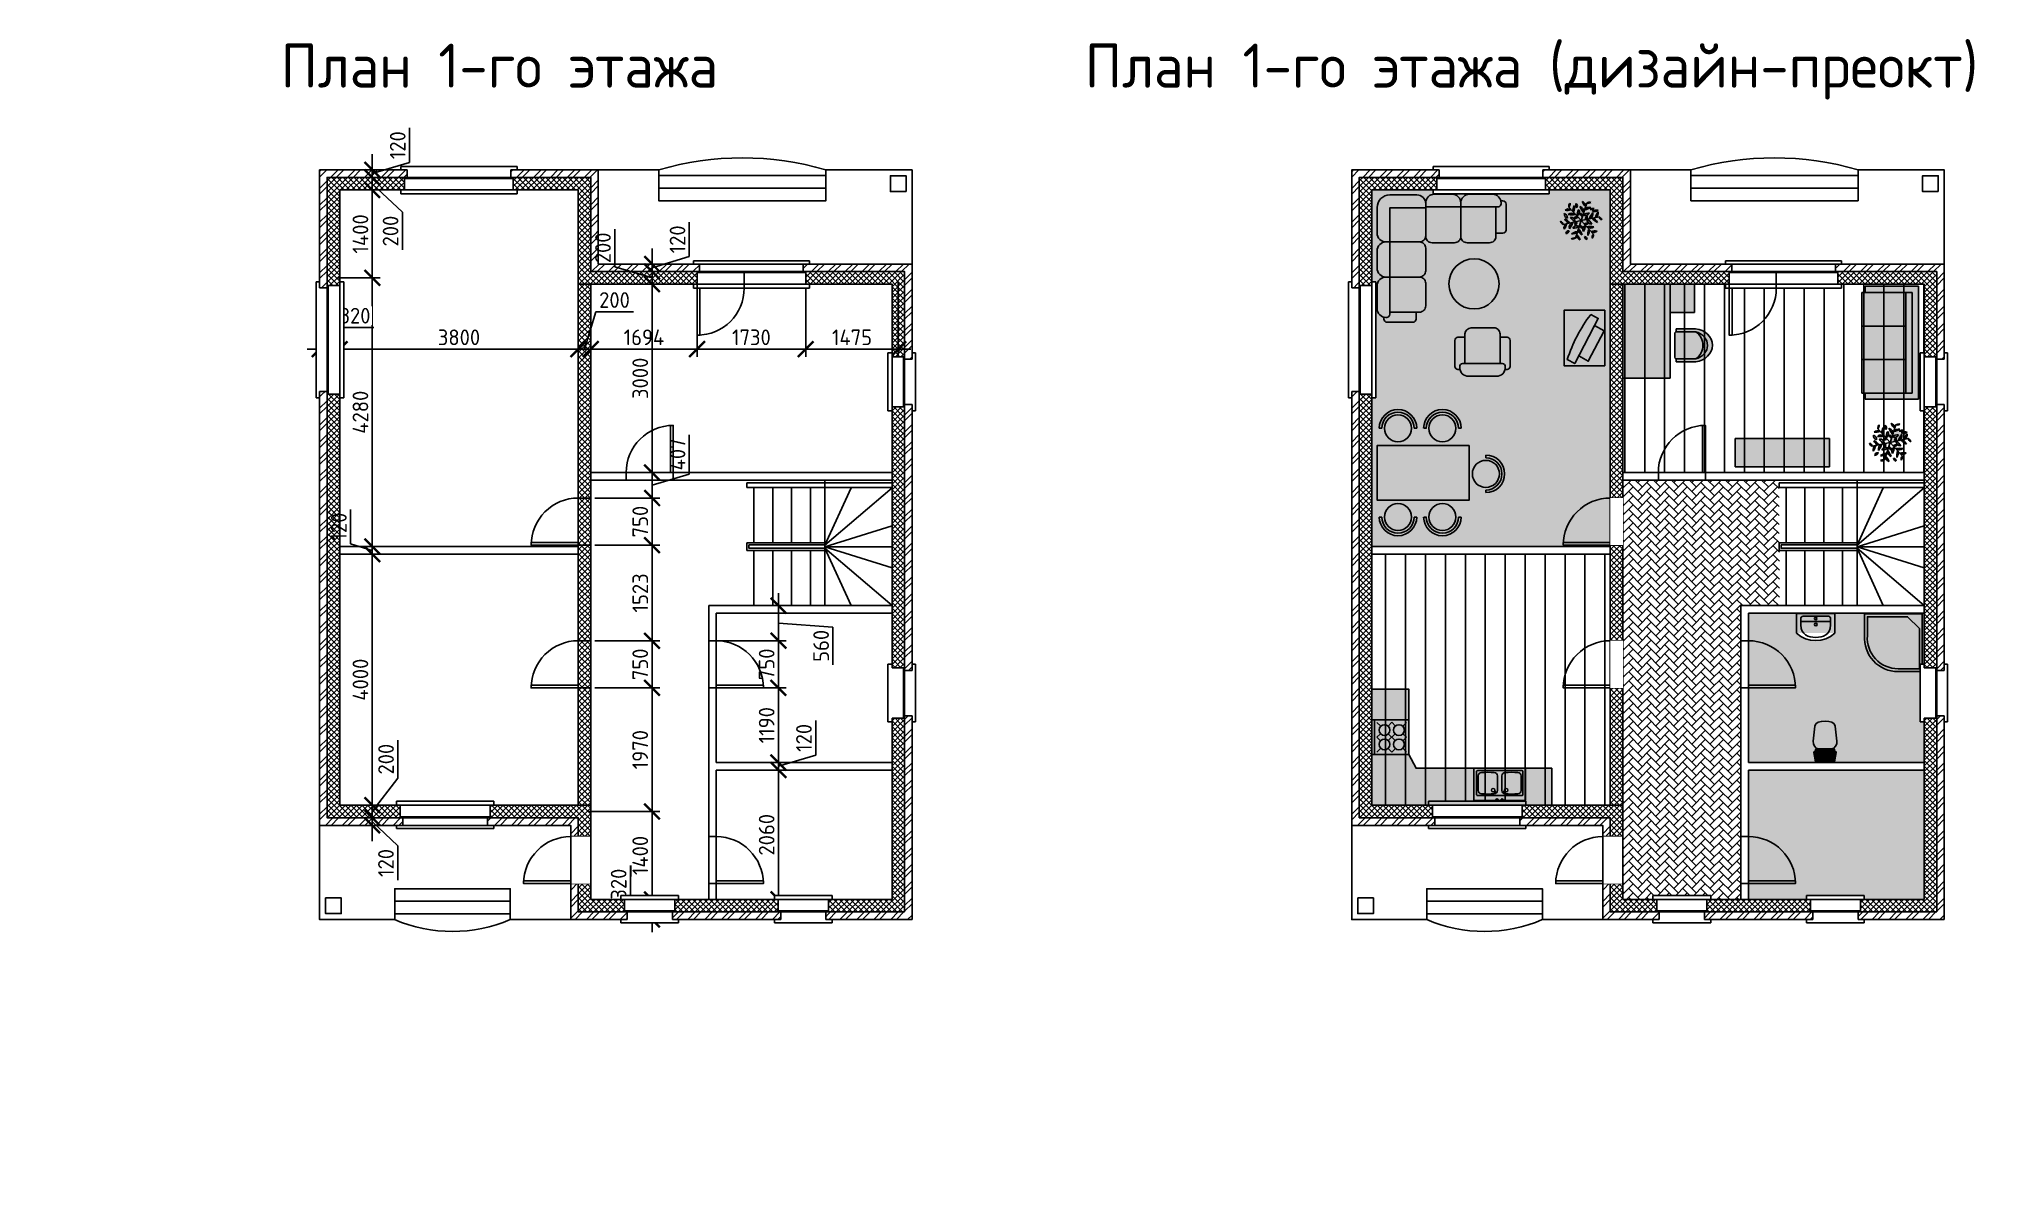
# Paper-space layout 'ПЛ1 ЭТ' of a CAD drawing. Header units: millimetres. Extents: x 41 to 352, y 98 to 279.
# The model-space entities are those that its viewports show. They can reach past a viewport. Long polylines and large blocks are cut down to what shows.
import ezdxf
from ezdxf.enums import TextEntityAlignment as Align

# ---------------------------------------------------------------- set-up
doc = ezdxf.new("R2010")
doc.units = ezdxf.units.MM
doc.set_wipeout_variables(frame=1)
doc.layers.add('ВЭ', color=140, linetype='Continuous', plot=False)
for name, color, linetype in [('Мебель', 10, 'Continuous'), ('Окна и двери', 94, 'Continuous'), ('Перегородки', 10, 'Continuous'), ('Размеры', 184, 'Continuous'), ('Стены_внут', 172, 'Continuous'), ('Стены_наруж', 184, 'Continuous'), ('Текст', 184, 'Continuous'), ('ШТ_полы', 184, 'Continuous'), ('ШТ_стен', 184, 'Continuous')]:
    doc.layers.add(name, color=color, linetype=linetype)
doc.layers.get('ВЭ').off()
doc.styles.add('GOST-2.304_Type-B', font='GOST_Common.ttf')
doc.dimstyles.new('SPDS_units-mm', dxfattribs={"dimtxt": 2.5, "dimasz": 2.5, "dimexe": 1.25, "dimexo": 0.625, "dimtad": 1, "dimdec": 0, "dimtxsty": 'GOST-2.304_Type-B', "dimblk": 'ARCHTICK', "dimcen": 2.5, "dimdle": 2, "dimaunit": 1, "dimadec": 1, "dimazin": 2, "dimtfac": 1, "dimtdec": 0, "dimtmove": 1, "dimatfit": 3, "dimfxl": 1, "dimtfill": 1, "dimlwd": -1, "dimlwe": -1, "dimarcsym": 0})
pattern_1 = [(45, (-29729.273, 26533.516), (-44.90128, 44.90128), []), (135, (-29729.273, 26533.516), (-44.90128, -44.90128), [])]
pattern_2 = [(90, (-48490.3, 26533.52), (-317.5, 3e-14), [])]

psp = doc.layouts.new('ПЛ1 ЭТ')

# ---------------------------------------------------------------- texts
at = {"layer": 'Текст', "style": 'GOST-2.304_Type-B'}
for s, p in [('План 1-го этажа', (113.975, 275.151)), ('План 1-го этажа (дизайн-преокт)', (278.424, 275.151))]:
    psp.add_text(s, height=7, dxfattribs=at).set_placement(p, align=Align.MIDDLE_CENTER)

msp = doc.modelspace()

# ---------------------------------------------------------------- blocks, each defined once
blk = doc.blocks.new('_ArchTick')
at = {"color": 0, "linetype": 'ByBlock', "const_width": 0.15}
blk.add_lwpolyline([(-0.5, -0.5), (0.5, 0.5)], dxfattribs=at)
blk = doc.blocks.new('*D60')
at = {"layer": 'Defpoints', "color": 0, "transparency": 16777216}
for p in [(92.22, 258.55), (92.22, 257.35), (93.71, 257.35)]:
    blk.add_point(p, dxfattribs=at)
at = {"layer": 'Размеры', "color": 0, "linetype": 'Continuous', "transparency": 16777216}
for p, q in [((99.64, 259.73), (99.64, 265.23)), ((92.84, 258.55), (94.96, 258.55)), ((93.71, 258.55), (93.71, 261.05)), ((93.71, 257.95), (99.64, 259.73)), ((93.71, 258.55), (93.71, 257.35)), ((93.71, 258.55), (93.71, 257.35)), ((92.84, 257.35), (94.96, 257.35)), ((93.71, 257.35), (93.71, 254.85))]:
    blk.add_line(p, q, dxfattribs=at)
at = {"layer": 'Размеры', "color": 0, "transparency": 16777216, "insert": (97.77, 262.48), "char_height": 2.5, "attachment_point": 5, "rotation": 90, "style": 'GOST-2.304_Type-B', "bg_fill": 3, "box_fill_scale": 1.1, "bg_fill_color": 256, "bg_fill_true_color": 13158600, "bg_fill_transparency": 0}
blk.add_mtext('120', dxfattribs=at)
at = {"layer": 'Размеры', "color": 0, "transparency": 16777216, "xscale": 2.5, "yscale": 2.5, "zscale": 2.5}
for p, rotation in [((93.71, 258.55), 270), ((93.71, 257.35), 90)]:
    blk.add_blockref('_ArchTick', p, dxfattribs=dict(at, rotation=rotation))
blk = doc.blocks.new('*D61')
at = {"layer": 'Defpoints', "color": 0, "transparency": 16777216}
for p in [(92.22, 257.35), (93.71, 255.35), (94.9, 255.35)]:
    blk.add_point(p, dxfattribs=at)
at = {"layer": 'Размеры', "color": 0, "linetype": 'Continuous', "transparency": 16777216}
for p, q in [((93.71, 259.35), (93.71, 253.35)), ((94.27, 255.35), (92.46, 255.35)), ((92.84, 257.35), (94.96, 257.35)), ((93.71, 256.35), (98.51, 251.8)), ((98.51, 251.8), (98.51, 245.8))]:
    blk.add_line(p, q, dxfattribs=at)
at = {"layer": 'Размеры', "color": 0, "transparency": 16777216, "xscale": 2.5, "yscale": 2.5, "zscale": 2.5}
for p, rotation in [((93.71, 257.35), 90), ((93.71, 255.35), 270)]:
    blk.add_blockref('_ArchTick', p, dxfattribs=dict(at, rotation=rotation))
at = {"layer": 'Размеры', "color": 0, "transparency": 16777216, "insert": (96.63, 248.8), "char_height": 2.5, "attachment_point": 5, "rotation": 90, "style": 'GOST-2.304_Type-B', "bg_fill": 3, "box_fill_scale": 1.1, "bg_fill_color": 256, "bg_fill_true_color": 13158600, "bg_fill_transparency": 0}
blk.add_mtext('200', dxfattribs=at)
blk = doc.blocks.new('*D62')
at = {"layer": 'Defpoints', "color": 0, "transparency": 16777216}
for p in [(94.9, 255.35), (87.53, 241.35), (93.71, 241.35)]:
    blk.add_point(p, dxfattribs=at)
at = {"layer": 'Размеры', "color": 0, "linetype": 'Continuous', "transparency": 16777216}
for p, q in [((94.27, 255.35), (92.46, 255.35)), ((93.71, 257.35), (93.71, 239.35)), ((88.15, 241.35), (94.96, 241.35))]:
    blk.add_line(p, q, dxfattribs=at)
at = {"layer": 'Размеры', "color": 0, "transparency": 16777216, "xscale": 2.5, "yscale": 2.5, "zscale": 2.5}
for p, rotation in [((93.71, 255.35), 90), ((93.71, 241.35), 270)]:
    blk.add_blockref('_ArchTick', p, dxfattribs=dict(at, rotation=rotation))
at = {"layer": 'Размеры', "color": 0, "transparency": 16777216, "insert": (91.83, 248.35), "char_height": 2.5, "attachment_point": 5, "rotation": 90, "style": 'GOST-2.304_Type-B', "bg_fill": 3, "box_fill_scale": 1.1, "bg_fill_color": 256, "bg_fill_true_color": 13158600, "bg_fill_transparency": 0}
blk.add_mtext('1400', dxfattribs=at)
blk = doc.blocks.new('*D63')
at = {"layer": 'Defpoints', "color": 0, "transparency": 16777216}
for p in [(87.53, 241.35), (93.71, 198.55), (93.71, 198.55)]:
    blk.add_point(p, dxfattribs=at)
at = {"layer": 'Размеры', "color": 0, "linetype": 'Continuous', "transparency": 16777216}
for p, q in [((93.71, 243.35), (93.71, 196.55)), ((88.15, 241.35), (94.96, 241.35)), ((93.08, 198.55), (92.46, 198.55))]:
    blk.add_line(p, q, dxfattribs=at)
at = {"layer": 'Размеры', "color": 0, "transparency": 16777216, "xscale": 2.5, "yscale": 2.5, "zscale": 2.5}
for p, rotation in [((93.71, 241.35), 90), ((93.71, 198.55), 270)]:
    blk.add_blockref('_ArchTick', p, dxfattribs=dict(at, rotation=rotation))
at = {"layer": 'Размеры', "color": 0, "transparency": 16777216, "insert": (91.83, 219.95), "char_height": 2.5, "attachment_point": 5, "rotation": 90, "style": 'GOST-2.304_Type-B', "bg_fill": 3, "box_fill_scale": 1.1, "bg_fill_color": 256, "bg_fill_true_color": 13158600, "bg_fill_transparency": 0}
blk.add_mtext('4280', dxfattribs=at)
blk = doc.blocks.new('*D64')
at = {"layer": 'Defpoints', "color": 0, "transparency": 16777216}
for p in [(93.71, 198.55), (93.71, 197.35), (94.19, 197.35)]:
    blk.add_point(p, dxfattribs=at)
at = {"layer": 'Размеры', "color": 0, "linetype": 'Continuous', "transparency": 16777216}
for p, q in [((90.27, 198.98), (90.27, 204.48)), ((93.71, 198.55), (93.71, 201.05)), ((93.71, 197.95), (90.27, 198.98)), ((93.08, 198.55), (92.46, 198.55)), ((93.56, 197.35), (92.46, 197.35)), ((93.71, 198.55), (93.71, 197.35)), ((93.71, 198.55), (93.71, 197.35)), ((93.71, 197.35), (93.71, 194.85))]:
    blk.add_line(p, q, dxfattribs=at)
at = {"layer": 'Размеры', "color": 0, "transparency": 16777216, "xscale": 2.5, "yscale": 2.5, "zscale": 2.5}
for p, rotation in [((93.71, 198.55), 270), ((93.71, 197.35), 90)]:
    blk.add_blockref('_ArchTick', p, dxfattribs=dict(at, rotation=rotation))
at = {"layer": 'Размеры', "color": 0, "transparency": 16777216, "insert": (88.39, 201.73), "char_height": 2.5, "attachment_point": 5, "rotation": 90, "style": 'GOST-2.304_Type-B', "bg_fill": 3, "box_fill_scale": 1.1, "bg_fill_color": 256, "bg_fill_true_color": 13158600, "bg_fill_transparency": 0}
blk.add_mtext('120', dxfattribs=at)
blk = doc.blocks.new('*D65')
at = {"layer": 'Defpoints', "color": 0, "transparency": 16777216}
for p in [(94.19, 197.35), (93.71, 157.35), (93.71, 157.35)]:
    blk.add_point(p, dxfattribs=at)
at = {"layer": 'Размеры', "color": 0, "linetype": 'Continuous', "transparency": 16777216}
for p, q in [((93.71, 199.35), (93.71, 155.35)), ((93.56, 197.35), (92.46, 197.35)), ((93.08, 157.35), (92.46, 157.35))]:
    blk.add_line(p, q, dxfattribs=at)
at = {"layer": 'Размеры', "color": 0, "transparency": 16777216, "xscale": 2.5, "yscale": 2.5, "zscale": 2.5}
for p, rotation in [((93.71, 197.35), 90), ((93.71, 157.35), 270)]:
    blk.add_blockref('_ArchTick', p, dxfattribs=dict(at, rotation=rotation))
at = {"layer": 'Размеры', "color": 0, "transparency": 16777216, "insert": (91.83, 177.35), "char_height": 2.5, "attachment_point": 5, "rotation": 90, "style": 'GOST-2.304_Type-B', "bg_fill": 3, "box_fill_scale": 1.1, "bg_fill_color": 256, "bg_fill_true_color": 13158600, "bg_fill_transparency": 0}
blk.add_mtext('4000', dxfattribs=at)
blk = doc.blocks.new('*D66')
at = {"layer": 'Defpoints', "color": 0, "transparency": 16777216}
for p in [(93.71, 157.35), (93.71, 155.35), (93.71, 155.35)]:
    blk.add_point(p, dxfattribs=at)
at = {"layer": 'Размеры', "color": 0, "linetype": 'Continuous', "transparency": 16777216}
for p, q in [((97.79, 161.69), (97.79, 167.69)), ((93.71, 156.35), (97.79, 161.69)), ((93.71, 159.35), (93.71, 153.35)), ((93.08, 157.35), (92.46, 157.35)), ((93.08, 155.35), (92.46, 155.35))]:
    blk.add_line(p, q, dxfattribs=at)
at = {"layer": 'Размеры', "color": 0, "transparency": 16777216, "xscale": 2.5, "yscale": 2.5, "zscale": 2.5}
for p, rotation in [((93.71, 157.35), 90), ((93.71, 155.35), 270)]:
    blk.add_blockref('_ArchTick', p, dxfattribs=dict(at, rotation=rotation))
at = {"layer": 'Размеры', "color": 0, "transparency": 16777216, "insert": (95.91, 164.69), "char_height": 2.5, "attachment_point": 5, "rotation": 90, "style": 'GOST-2.304_Type-B', "bg_fill": 3, "box_fill_scale": 1.1, "bg_fill_color": 256, "bg_fill_true_color": 13158600, "bg_fill_transparency": 0}
blk.add_mtext('200', dxfattribs=at)
blk = doc.blocks.new('*D67')
at = {"layer": 'Defpoints', "color": 0, "transparency": 16777216}
for p in [(92.8, 154.15), (93.71, 155.35), (93.71, 154.15)]:
    blk.add_point(p, dxfattribs=at)
at = {"layer": 'Размеры', "color": 0, "linetype": 'Continuous', "transparency": 16777216}
for p, q in [((93.71, 155.35), (93.71, 157.85)), ((93.08, 155.35), (92.46, 155.35)), ((93.43, 154.15), (94.96, 154.15)), ((93.71, 155.35), (93.71, 154.15)), ((93.71, 155.35), (93.71, 154.15)), ((93.71, 154.75), (97.77, 150.91)), ((93.71, 154.15), (93.71, 151.65)), ((97.77, 150.91), (97.77, 145.41))]:
    blk.add_line(p, q, dxfattribs=at)
at = {"layer": 'Размеры', "color": 0, "transparency": 16777216, "xscale": 2.5, "yscale": 2.5, "zscale": 2.5}
for p, rotation in [((93.71, 155.35), 270), ((93.71, 154.15), 90)]:
    blk.add_blockref('_ArchTick', p, dxfattribs=dict(at, rotation=rotation))
at = {"layer": 'Размеры', "color": 0, "transparency": 16777216, "insert": (95.89, 148.16), "char_height": 2.5, "attachment_point": 5, "rotation": 90, "style": 'GOST-2.304_Type-B', "bg_fill": 3, "box_fill_scale": 1.1, "bg_fill_color": 256, "bg_fill_true_color": 13158600, "bg_fill_transparency": 0}
blk.add_mtext('120', dxfattribs=at)
blk = doc.blocks.new('*D68')
at = {"layer": 'Defpoints', "color": 0, "transparency": 16777216}
for p in [(88.53, 230), (85.33, 223.23), (88.53, 222.84)]:
    blk.add_point(p, dxfattribs=at)
at = {"layer": 'Размеры', "color": 0, "linetype": 'Continuous', "transparency": 16777216}
for p, q in [((86.93, 230), (87.96, 233.44)), ((87.96, 233.44), (93.96, 233.44)), ((85.33, 223.86), (85.33, 231.25)), ((88.53, 223.47), (88.53, 231.25)), ((83.33, 230), (90.53, 230))]:
    blk.add_line(p, q, dxfattribs=at)
at = {"layer": 'Размеры', "color": 0, "transparency": 16777216, "xscale": 2.5, "yscale": 2.5, "zscale": 2.5, "rotation": 180}
blk.add_blockref('_ArchTick', (85.33, 230), dxfattribs=at)
at = {"layer": 'Размеры', "color": 0, "transparency": 16777216, "xscale": 2.5, "yscale": 2.5, "zscale": 2.5}
blk.add_blockref('_ArchTick', (88.53, 230), dxfattribs=at)
at = {"layer": 'Размеры', "color": 0, "transparency": 16777216, "insert": (90.96, 235.32), "char_height": 2.5, "attachment_point": 5, "style": 'GOST-2.304_Type-B', "bg_fill": 3, "box_fill_scale": 1.1, "bg_fill_color": 256, "bg_fill_true_color": 13158600, "bg_fill_transparency": 0}
blk.add_mtext('320', dxfattribs=at)
blk = doc.blocks.new('*D69')
at = {"layer": 'Defpoints', "color": 0, "transparency": 16777216}
for p in [(126.53, 230), (126.53, 230), (88.53, 222.84)]:
    blk.add_point(p, dxfattribs=at)
at = {"layer": 'Размеры', "color": 0, "linetype": 'Continuous', "transparency": 16777216}
for p, q in [((88.53, 223.47), (88.53, 231.25)), ((126.53, 230.63), (126.53, 231.25)), ((86.53, 230), (128.53, 230))]:
    blk.add_line(p, q, dxfattribs=at)
at = {"layer": 'Размеры', "color": 0, "transparency": 16777216, "xscale": 2.5, "yscale": 2.5, "zscale": 2.5, "rotation": 180}
blk.add_blockref('_ArchTick', (88.53, 230), dxfattribs=at)
at = {"layer": 'Размеры', "color": 0, "transparency": 16777216, "xscale": 2.5, "yscale": 2.5, "zscale": 2.5}
blk.add_blockref('_ArchTick', (126.53, 230), dxfattribs=at)
at = {"layer": 'Размеры', "color": 0, "transparency": 16777216, "insert": (107.53, 231.88), "char_height": 2.5, "attachment_point": 5, "style": 'GOST-2.304_Type-B', "bg_fill": 3, "box_fill_scale": 1.1, "bg_fill_color": 256, "bg_fill_true_color": 13158600, "bg_fill_transparency": 0}
blk.add_mtext('3800', dxfattribs=at)
blk = doc.blocks.new('*D70')
at = {"layer": 'Defpoints', "color": 0, "transparency": 16777216}
for p in [(126.53, 230), (128.53, 230), (128.53, 230)]:
    blk.add_point(p, dxfattribs=at)
at = {"layer": 'Размеры', "color": 0, "linetype": 'Continuous', "transparency": 16777216}
for p, q in [((127.53, 230), (129.31, 235.94)), ((129.31, 235.94), (135.31, 235.94)), ((126.53, 230.63), (126.53, 231.25)), ((128.53, 230.63), (128.53, 231.25)), ((124.53, 230), (130.53, 230))]:
    blk.add_line(p, q, dxfattribs=at)
at = {"layer": 'Размеры', "color": 0, "transparency": 16777216, "xscale": 2.5, "yscale": 2.5, "zscale": 2.5, "rotation": 180}
blk.add_blockref('_ArchTick', (126.53, 230), dxfattribs=at)
at = {"layer": 'Размеры', "color": 0, "transparency": 16777216, "xscale": 2.5, "yscale": 2.5, "zscale": 2.5}
blk.add_blockref('_ArchTick', (128.53, 230), dxfattribs=at)
at = {"layer": 'Размеры', "color": 0, "transparency": 16777216, "insert": (132.31, 237.82), "char_height": 2.5, "attachment_point": 5, "style": 'GOST-2.304_Type-B', "bg_fill": 3, "box_fill_scale": 1.1, "bg_fill_color": 256, "bg_fill_true_color": 13158600, "bg_fill_transparency": 0}
blk.add_mtext('200', dxfattribs=at)
blk = doc.blocks.new('*D71')
at = {"layer": 'Defpoints', "color": 0, "transparency": 16777216}
for p in [(145.47, 240.71), (128.53, 230), (145.47, 230)]:
    blk.add_point(p, dxfattribs=at)
at = {"layer": 'Размеры', "color": 0, "linetype": 'Continuous', "transparency": 16777216}
for p, q in [((145.47, 240.09), (145.47, 228.75)), ((128.53, 230.63), (128.53, 231.25)), ((126.53, 230), (147.47, 230))]:
    blk.add_line(p, q, dxfattribs=at)
at = {"layer": 'Размеры', "color": 0, "transparency": 16777216, "xscale": 2.5, "yscale": 2.5, "zscale": 2.5, "rotation": 180}
blk.add_blockref('_ArchTick', (128.53, 230), dxfattribs=at)
at = {"layer": 'Размеры', "color": 0, "transparency": 16777216, "xscale": 2.5, "yscale": 2.5, "zscale": 2.5}
blk.add_blockref('_ArchTick', (145.47, 230), dxfattribs=at)
at = {"layer": 'Размеры', "color": 0, "transparency": 16777216, "insert": (137, 231.88), "char_height": 2.5, "attachment_point": 5, "style": 'GOST-2.304_Type-B', "bg_fill": 3, "box_fill_scale": 1.1, "bg_fill_color": 256, "bg_fill_true_color": 13158600, "bg_fill_transparency": 0}
blk.add_mtext('1694', dxfattribs=at)
blk = doc.blocks.new('*D72')
at = {"layer": 'Defpoints', "color": 0, "transparency": 16777216}
for p in [(145.47, 240.71), (162.78, 240.35), (162.78, 230)]:
    blk.add_point(p, dxfattribs=at)
at = {"layer": 'Размеры', "color": 0, "linetype": 'Continuous', "transparency": 16777216}
for p, q in [((145.47, 240.09), (145.47, 228.75)), ((162.78, 239.73), (162.78, 228.75)), ((143.47, 230), (164.78, 230))]:
    blk.add_line(p, q, dxfattribs=at)
at = {"layer": 'Размеры', "color": 0, "transparency": 16777216, "xscale": 2.5, "yscale": 2.5, "zscale": 2.5, "rotation": 180}
blk.add_blockref('_ArchTick', (145.47, 230), dxfattribs=at)
at = {"layer": 'Размеры', "color": 0, "transparency": 16777216, "xscale": 2.5, "yscale": 2.5, "zscale": 2.5}
blk.add_blockref('_ArchTick', (162.78, 230), dxfattribs=at)
at = {"layer": 'Размеры', "color": 0, "transparency": 16777216, "insert": (154.12, 231.88), "char_height": 2.5, "attachment_point": 5, "style": 'GOST-2.304_Type-B', "bg_fill": 3, "box_fill_scale": 1.1, "bg_fill_color": 256, "bg_fill_true_color": 13158600, "bg_fill_transparency": 0}
blk.add_mtext('1730', dxfattribs=at)
blk = doc.blocks.new('*D73')
at = {"layer": 'Defpoints', "color": 0, "transparency": 16777216}
for p in [(162.78, 240.35), (177.53, 241.35), (177.53, 230)]:
    blk.add_point(p, dxfattribs=at)
at = {"layer": 'Размеры', "color": 0, "linetype": 'Continuous', "transparency": 16777216}
for p, q in [((162.78, 239.73), (162.78, 228.75)), ((177.53, 240.73), (177.53, 228.75)), ((160.78, 230), (179.53, 230))]:
    blk.add_line(p, q, dxfattribs=at)
at = {"layer": 'Размеры', "color": 0, "transparency": 16777216, "xscale": 2.5, "yscale": 2.5, "zscale": 2.5, "rotation": 180}
blk.add_blockref('_ArchTick', (162.78, 230), dxfattribs=at)
at = {"layer": 'Размеры', "color": 0, "transparency": 16777216, "xscale": 2.5, "yscale": 2.5, "zscale": 2.5}
blk.add_blockref('_ArchTick', (177.53, 230), dxfattribs=at)
at = {"layer": 'Размеры', "color": 0, "transparency": 16777216, "insert": (170.15, 231.88), "char_height": 2.5, "attachment_point": 5, "style": 'GOST-2.304_Type-B', "bg_fill": 3, "box_fill_scale": 1.1, "bg_fill_color": 256, "bg_fill_true_color": 13158600, "bg_fill_transparency": 0}
blk.add_mtext('1475', dxfattribs=at)
blk = doc.blocks.new('*D74')
at = {"layer": 'Defpoints', "color": 0, "transparency": 16777216}
for p in [(137.51, 243.55), (137.51, 242.35), (138.29, 242.35)]:
    blk.add_point(p, dxfattribs=at)
at = {"layer": 'Размеры', "color": 0, "linetype": 'Continuous', "transparency": 16777216}
for p, q in [((144.22, 244.73), (144.22, 250.23)), ((138.29, 243.55), (138.29, 246.05)), ((138.13, 243.55), (139.54, 243.55)), ((138.29, 242.95), (144.22, 244.73)), ((138.29, 243.55), (138.29, 242.35)), ((138.29, 243.55), (138.29, 242.35)), ((138.13, 242.35), (139.54, 242.35)), ((138.29, 242.35), (138.29, 239.85))]:
    blk.add_line(p, q, dxfattribs=at)
at = {"layer": 'Размеры', "color": 0, "transparency": 16777216, "insert": (142.35, 247.48), "char_height": 2.5, "attachment_point": 5, "rotation": 90, "style": 'GOST-2.304_Type-B', "bg_fill": 3, "box_fill_scale": 1.1, "bg_fill_color": 256, "bg_fill_true_color": 13158600, "bg_fill_transparency": 0}
blk.add_mtext('120', dxfattribs=at)
at = {"layer": 'Размеры', "color": 0, "transparency": 16777216, "xscale": 2.5, "yscale": 2.5, "zscale": 2.5}
for p, rotation in [((138.29, 243.55), 270), ((138.29, 242.35), 90)]:
    blk.add_blockref('_ArchTick', p, dxfattribs=dict(at, rotation=rotation))
blk = doc.blocks.new('*D75')
at = {"layer": 'Defpoints', "color": 0, "transparency": 16777216}
for p in [(137.51, 242.35), (138.29, 240.35), (140.36, 240.35)]:
    blk.add_point(p, dxfattribs=at)
at = {"layer": 'Размеры', "color": 0, "linetype": 'Continuous', "transparency": 16777216}
for p, q in [((132.35, 243.13), (132.35, 249.13)), ((138.29, 241.35), (132.35, 243.13)), ((138.29, 244.35), (138.29, 238.35)), ((139.74, 240.35), (137.04, 240.35)), ((138.13, 242.35), (139.54, 242.35))]:
    blk.add_line(p, q, dxfattribs=at)
at = {"layer": 'Размеры', "color": 0, "transparency": 16777216, "xscale": 2.5, "yscale": 2.5, "zscale": 2.5}
for p, rotation in [((138.29, 242.35), 90), ((138.29, 240.35), 270)]:
    blk.add_blockref('_ArchTick', p, dxfattribs=dict(at, rotation=rotation))
at = {"layer": 'Размеры', "color": 0, "transparency": 16777216, "insert": (130.47, 246.13), "char_height": 2.5, "attachment_point": 5, "rotation": 90, "style": 'GOST-2.304_Type-B', "bg_fill": 3, "box_fill_scale": 1.1, "bg_fill_color": 256, "bg_fill_true_color": 13158600, "bg_fill_transparency": 0}
blk.add_mtext('200', dxfattribs=at)
blk = doc.blocks.new('*D76')
at = {"layer": 'Defpoints', "color": 0, "transparency": 16777216}
for p in [(140.36, 240.35), (138.29, 210.35), (138.29, 210.35)]:
    blk.add_point(p, dxfattribs=at)
at = {"layer": 'Размеры', "color": 0, "linetype": 'Continuous', "transparency": 16777216}
for p, q in [((139.74, 240.35), (137.04, 240.35)), ((138.29, 242.35), (138.29, 208.35)), ((137.66, 210.35), (137.04, 210.35))]:
    blk.add_line(p, q, dxfattribs=at)
at = {"layer": 'Размеры', "color": 0, "transparency": 16777216, "xscale": 2.5, "yscale": 2.5, "zscale": 2.5}
for p, rotation in [((138.29, 240.35), 90), ((138.29, 210.35), 270)]:
    blk.add_blockref('_ArchTick', p, dxfattribs=dict(at, rotation=rotation))
at = {"layer": 'Размеры', "color": 0, "transparency": 16777216, "insert": (136.41, 225.35), "char_height": 2.5, "attachment_point": 5, "rotation": 90, "style": 'GOST-2.304_Type-B', "bg_fill": 3, "box_fill_scale": 1.1, "bg_fill_color": 256, "bg_fill_true_color": 13158600, "bg_fill_transparency": 0}
blk.add_mtext('3000', dxfattribs=at)
blk = doc.blocks.new('*D77')
at = {"layer": 'Defpoints', "color": 0, "transparency": 16777216}
for p in [(138.29, 210.35), (128.53, 206.28), (138.29, 206.28)]:
    blk.add_point(p, dxfattribs=at)
at = {"layer": 'Размеры', "color": 0, "linetype": 'Continuous', "transparency": 16777216}
for p, q in [((144.22, 210.1), (144.22, 216.36)), ((138.29, 212.35), (138.29, 204.28)), ((137.66, 210.35), (137.04, 210.35)), ((138.29, 208.32), (144.22, 210.1)), ((129.15, 206.28), (139.54, 206.28))]:
    blk.add_line(p, q, dxfattribs=at)
at = {"layer": 'Размеры', "color": 0, "transparency": 16777216, "xscale": 2.5, "yscale": 2.5, "zscale": 2.5, "rotation": 270}
blk.add_blockref('_ArchTick', (138.29, 206.28), dxfattribs=at)
at = {"layer": 'Размеры', "color": 0, "transparency": 16777216, "insert": (142.35, 213.23), "char_height": 2.5, "attachment_point": 5, "rotation": 90, "style": 'GOST-2.304_Type-B', "bg_fill": 3, "box_fill_scale": 1.1, "bg_fill_color": 256, "bg_fill_true_color": 13158600, "bg_fill_transparency": 0}
blk.add_mtext('407', dxfattribs=at)
at = {"layer": 'Размеры', "color": 0, "transparency": 16777216, "xscale": 2.5, "yscale": 2.5, "zscale": 2.5, "rotation": 90}
blk.add_blockref('_ArchTick', (138.29, 210.35), dxfattribs=at)
blk = doc.blocks.new('*D78')
at = {"layer": 'Defpoints', "color": 0, "transparency": 16777216}
for p in [(128.53, 206.28), (128.53, 198.78)]:
    blk.add_point(p, dxfattribs=at)
at = {"layer": 'Размеры', "color": 0, "linetype": 'Continuous', "transparency": 16777216}
for p, q in [((129.15, 206.28), (139.54, 206.28)), ((138.29, 208.28), (138.29, 196.78)), ((129.15, 198.78), (139.54, 198.78))]:
    blk.add_line(p, q, dxfattribs=at)
at = {"layer": 'Размеры', "color": 0, "transparency": 16777216, "xscale": 2.5, "yscale": 2.5, "zscale": 2.5}
for p, rotation in [((138.29, 206.28), 90), ((138.29, 198.78), 270)]:
    blk.add_blockref('_ArchTick', p, dxfattribs=dict(at, rotation=rotation))
at = {"layer": 'Размеры', "color": 0, "transparency": 16777216, "insert": (136.41, 202.53), "char_height": 2.5, "attachment_point": 5, "rotation": 90, "style": 'GOST-2.304_Type-B', "bg_fill": 3, "box_fill_scale": 1.1, "bg_fill_color": 256, "bg_fill_true_color": 13158600, "bg_fill_transparency": 0}
blk.add_mtext('750', dxfattribs=at)
at = {"layer": 'Defpoints', "color": 0, "transparency": 16777216}
blk.add_point((138.29, 198.78), dxfattribs=at)
blk = doc.blocks.new('*D79')
at = {"layer": 'Defpoints', "color": 0, "transparency": 16777216}
for p in [(128.53, 198.78), (128.53, 183.55), (138.29, 183.55)]:
    blk.add_point(p, dxfattribs=at)
at = {"layer": 'Размеры', "color": 0, "linetype": 'Continuous', "transparency": 16777216}
for p, q in [((138.29, 200.78), (138.29, 181.55)), ((129.15, 198.78), (139.54, 198.78)), ((129.15, 183.55), (139.54, 183.55))]:
    blk.add_line(p, q, dxfattribs=at)
at = {"layer": 'Размеры', "color": 0, "transparency": 16777216, "xscale": 2.5, "yscale": 2.5, "zscale": 2.5}
for p, rotation in [((138.29, 198.78), 90), ((138.29, 183.55), 270)]:
    blk.add_blockref('_ArchTick', p, dxfattribs=dict(at, rotation=rotation))
at = {"layer": 'Размеры', "color": 0, "transparency": 16777216, "insert": (136.41, 191.17), "char_height": 2.5, "attachment_point": 5, "rotation": 90, "style": 'GOST-2.304_Type-B', "bg_fill": 3, "box_fill_scale": 1.1, "bg_fill_color": 256, "bg_fill_true_color": 13158600, "bg_fill_transparency": 0}
blk.add_mtext('1523', dxfattribs=at)
blk = doc.blocks.new('*D80')
at = {"layer": 'Defpoints', "color": 0, "transparency": 16777216}
for p in [(128.53, 183.55), (128.53, 176.05)]:
    blk.add_point(p, dxfattribs=at)
at = {"layer": 'Размеры', "color": 0, "linetype": 'Continuous', "transparency": 16777216}
for p, q in [((138.29, 185.55), (138.29, 174.05)), ((129.15, 183.55), (139.54, 183.55)), ((129.15, 176.05), (139.54, 176.05))]:
    blk.add_line(p, q, dxfattribs=at)
at = {"layer": 'Размеры', "color": 0, "transparency": 16777216, "xscale": 2.5, "yscale": 2.5, "zscale": 2.5}
for p, rotation in [((138.29, 183.55), 90), ((138.29, 176.05), 270)]:
    blk.add_blockref('_ArchTick', p, dxfattribs=dict(at, rotation=rotation))
at = {"layer": 'Размеры', "color": 0, "transparency": 16777216, "insert": (136.41, 179.8), "char_height": 2.5, "attachment_point": 5, "rotation": 90, "style": 'GOST-2.304_Type-B', "bg_fill": 3, "box_fill_scale": 1.1, "bg_fill_color": 256, "bg_fill_true_color": 13158600, "bg_fill_transparency": 0}
blk.add_mtext('750', dxfattribs=at)
at = {"layer": 'Defpoints', "color": 0, "transparency": 16777216}
blk.add_point((138.29, 176.05), dxfattribs=at)
blk = doc.blocks.new('*D81')
at = {"layer": 'Defpoints', "color": 0, "transparency": 16777216}
for p in [(128.53, 176.05), (127.53, 156.35), (138.29, 156.35)]:
    blk.add_point(p, dxfattribs=at)
at = {"layer": 'Размеры', "color": 0, "linetype": 'Continuous', "transparency": 16777216}
for p, q in [((138.29, 178.05), (138.29, 154.35)), ((129.15, 176.05), (139.54, 176.05)), ((128.15, 156.35), (139.54, 156.35))]:
    blk.add_line(p, q, dxfattribs=at)
at = {"layer": 'Размеры', "color": 0, "transparency": 16777216, "xscale": 2.5, "yscale": 2.5, "zscale": 2.5}
for p, rotation in [((138.29, 176.05), 90), ((138.29, 156.35), 270)]:
    blk.add_blockref('_ArchTick', p, dxfattribs=dict(at, rotation=rotation))
at = {"layer": 'Размеры', "color": 0, "transparency": 16777216, "insert": (136.41, 166.2), "char_height": 2.5, "attachment_point": 5, "rotation": 90, "style": 'GOST-2.304_Type-B', "bg_fill": 3, "box_fill_scale": 1.1, "bg_fill_color": 256, "bg_fill_true_color": 13158600, "bg_fill_transparency": 0}
blk.add_mtext('1970', dxfattribs=at)
blk = doc.blocks.new('*D82')
at = {"layer": 'Defpoints', "color": 0, "transparency": 16777216}
for p in [(127.53, 156.35), (138.29, 142.35), (144.29, 142.35)]:
    blk.add_point(p, dxfattribs=at)
at = {"layer": 'Размеры', "color": 0, "linetype": 'Continuous', "transparency": 16777216}
for p, q in [((128.15, 156.35), (139.54, 156.35)), ((138.29, 158.35), (138.29, 140.35)), ((143.67, 142.35), (137.04, 142.35))]:
    blk.add_line(p, q, dxfattribs=at)
at = {"layer": 'Размеры', "color": 0, "transparency": 16777216, "xscale": 2.5, "yscale": 2.5, "zscale": 2.5}
for p, rotation in [((138.29, 156.35), 90), ((138.29, 142.35), 270)]:
    blk.add_blockref('_ArchTick', p, dxfattribs=dict(at, rotation=rotation))
at = {"layer": 'Размеры', "color": 0, "transparency": 16777216, "insert": (136.41, 149.35), "char_height": 2.5, "attachment_point": 5, "rotation": 90, "style": 'GOST-2.304_Type-B', "bg_fill": 3, "box_fill_scale": 1.1, "bg_fill_color": 256, "bg_fill_true_color": 13158600, "bg_fill_transparency": 0}
blk.add_mtext('1400', dxfattribs=at)
blk = doc.blocks.new('*D83')
at = {"layer": 'Defpoints', "color": 0, "transparency": 16777216}
for p in [(144.29, 142.35), (138.29, 139.15), (144.62, 139.15)]:
    blk.add_point(p, dxfattribs=at)
at = {"layer": 'Размеры', "color": 0, "linetype": 'Continuous', "transparency": 16777216}
for p, q in [((134.85, 141.78), (134.85, 147.78)), ((138.29, 144.35), (138.29, 137.15)), ((138.29, 140.75), (134.85, 141.78)), ((143.67, 142.35), (137.04, 142.35)), ((143.99, 139.15), (137.04, 139.15))]:
    blk.add_line(p, q, dxfattribs=at)
at = {"layer": 'Размеры', "color": 0, "transparency": 16777216, "xscale": 2.5, "yscale": 2.5, "zscale": 2.5}
for p, rotation in [((138.29, 142.35), 90), ((138.29, 139.15), 270)]:
    blk.add_blockref('_ArchTick', p, dxfattribs=dict(at, rotation=rotation))
at = {"layer": 'Размеры', "color": 0, "transparency": 16777216, "insert": (132.97, 144.78), "char_height": 2.5, "attachment_point": 5, "rotation": 90, "style": 'GOST-2.304_Type-B', "bg_fill": 3, "box_fill_scale": 1.1, "bg_fill_color": 256, "bg_fill_true_color": 13158600, "bg_fill_transparency": 0}
blk.add_mtext('320', dxfattribs=at)
blk = doc.blocks.new('*D84')
at = {"layer": 'Defpoints', "color": 0, "transparency": 16777216}
for p in [(154.53, 189.15), (148.53, 183.55), (158.43, 183.55)]:
    blk.add_point(p, dxfattribs=at)
at = {"layer": 'Размеры', "color": 0, "linetype": 'Continuous', "transparency": 16777216}
for p, q in [((158.43, 191.15), (158.43, 181.55)), ((155.15, 189.15), (159.68, 189.15)), ((158.43, 186.35), (167.11, 185.74)), ((167.11, 185.74), (167.11, 179.74)), ((149.15, 183.55), (159.68, 183.55))]:
    blk.add_line(p, q, dxfattribs=at)
at = {"layer": 'Размеры', "color": 0, "transparency": 16777216, "xscale": 2.5, "yscale": 2.5, "zscale": 2.5}
for p, rotation in [((158.43, 189.15), 90), ((158.43, 183.55), 270)]:
    blk.add_blockref('_ArchTick', p, dxfattribs=dict(at, rotation=rotation))
at = {"layer": 'Размеры', "color": 0, "transparency": 16777216, "insert": (165.23, 182.74), "char_height": 2.5, "attachment_point": 5, "rotation": 90, "style": 'GOST-2.304_Type-B', "bg_fill": 3, "box_fill_scale": 1.1, "bg_fill_color": 256, "bg_fill_true_color": 13158600, "bg_fill_transparency": 0}
blk.add_mtext('560', dxfattribs=at)
blk = doc.blocks.new('*D85')
at = {"layer": 'Defpoints', "color": 0, "transparency": 16777216}
for p in [(148.53, 183.55), (147.93, 176.05)]:
    blk.add_point(p, dxfattribs=at)
at = {"layer": 'Размеры', "color": 0, "linetype": 'Continuous', "transparency": 16777216}
for p, q in [((158.43, 185.55), (158.43, 174.05)), ((149.15, 183.55), (159.68, 183.55)), ((148.55, 176.05), (159.68, 176.05))]:
    blk.add_line(p, q, dxfattribs=at)
at = {"layer": 'Размеры', "color": 0, "transparency": 16777216, "xscale": 2.5, "yscale": 2.5, "zscale": 2.5}
for p, rotation in [((158.43, 183.55), 90), ((158.43, 176.05), 270)]:
    blk.add_blockref('_ArchTick', p, dxfattribs=dict(at, rotation=rotation))
at = {"layer": 'Размеры', "color": 0, "transparency": 16777216, "insert": (156.55, 179.8), "char_height": 2.5, "attachment_point": 5, "rotation": 90, "style": 'GOST-2.304_Type-B', "bg_fill": 3, "box_fill_scale": 1.1, "bg_fill_color": 256, "bg_fill_true_color": 13158600, "bg_fill_transparency": 0}
blk.add_mtext('750', dxfattribs=at)
at = {"layer": 'Defpoints', "color": 0, "transparency": 16777216}
blk.add_point((158.43, 176.05), dxfattribs=at)
blk = doc.blocks.new('*D86')
at = {"layer": 'Defpoints', "color": 0, "transparency": 16777216}
for p in [(147.93, 176.05), (156.19, 164.15), (158.43, 164.15)]:
    blk.add_point(p, dxfattribs=at)
at = {"layer": 'Размеры', "color": 0, "linetype": 'Continuous', "transparency": 16777216}
for p, q in [((158.43, 178.05), (158.43, 162.15)), ((148.55, 176.05), (159.68, 176.05)), ((156.81, 164.15), (159.68, 164.15))]:
    blk.add_line(p, q, dxfattribs=at)
at = {"layer": 'Размеры', "color": 0, "transparency": 16777216, "xscale": 2.5, "yscale": 2.5, "zscale": 2.5}
for p, rotation in [((158.43, 176.05), 90), ((158.43, 164.15), 270)]:
    blk.add_blockref('_ArchTick', p, dxfattribs=dict(at, rotation=rotation))
at = {"layer": 'Размеры', "color": 0, "transparency": 16777216, "insert": (156.55, 170.1), "char_height": 2.5, "attachment_point": 5, "rotation": 90, "style": 'GOST-2.304_Type-B', "bg_fill": 3, "box_fill_scale": 1.1, "bg_fill_color": 256, "bg_fill_true_color": 13158600, "bg_fill_transparency": 0}
blk.add_mtext('1190', dxfattribs=at)
blk = doc.blocks.new('*D87')
at = {"layer": 'Defpoints', "color": 0, "transparency": 16777216}
for p in [(156.12, 162.95), (156.19, 164.15), (158.43, 162.95)]:
    blk.add_point(p, dxfattribs=at)
at = {"layer": 'Размеры', "color": 0, "linetype": 'Continuous', "transparency": 16777216}
for p, q in [((164.37, 165.33), (164.37, 170.83)), ((158.43, 164.15), (158.43, 166.65)), ((158.43, 163.55), (164.37, 165.33)), ((156.74, 162.95), (159.68, 162.95)), ((156.81, 164.15), (159.68, 164.15)), ((158.43, 164.15), (158.43, 162.95)), ((158.43, 164.15), (158.43, 162.95)), ((158.43, 162.95), (158.43, 160.45))]:
    blk.add_line(p, q, dxfattribs=at)
at = {"layer": 'Размеры', "color": 0, "transparency": 16777216, "insert": (162.49, 168.08), "char_height": 2.5, "attachment_point": 5, "rotation": 90, "style": 'GOST-2.304_Type-B', "bg_fill": 3, "box_fill_scale": 1.1, "bg_fill_color": 256, "bg_fill_true_color": 13158600, "bg_fill_transparency": 0}
blk.add_mtext('120', dxfattribs=at)
at = {"layer": 'Размеры', "color": 0, "transparency": 16777216, "xscale": 2.5, "yscale": 2.5, "zscale": 2.5}
for p, rotation in [((158.43, 164.15), 270), ((158.43, 162.95), 90)]:
    blk.add_blockref('_ArchTick', p, dxfattribs=dict(at, rotation=rotation))
blk = doc.blocks.new('*D88')
at = {"layer": 'Defpoints', "color": 0, "transparency": 16777216}
for p in [(156.12, 162.95), (157.8, 142.35), (158.43, 142.35)]:
    blk.add_point(p, dxfattribs=at)
at = {"layer": 'Размеры', "color": 0, "linetype": 'Continuous', "transparency": 16777216}
for p, q in [((158.43, 164.95), (158.43, 140.35)), ((156.74, 162.95), (159.68, 162.95)), ((158.42, 142.35), (159.68, 142.35))]:
    blk.add_line(p, q, dxfattribs=at)
at = {"layer": 'Размеры', "color": 0, "transparency": 16777216, "xscale": 2.5, "yscale": 2.5, "zscale": 2.5}
for p, rotation in [((158.43, 162.95), 90), ((158.43, 142.35), 270)]:
    blk.add_blockref('_ArchTick', p, dxfattribs=dict(at, rotation=rotation))
at = {"layer": 'Размеры', "color": 0, "transparency": 16777216, "insert": (156.55, 152.65), "char_height": 2.5, "attachment_point": 5, "rotation": 90, "style": 'GOST-2.304_Type-B', "bg_fill": 3, "box_fill_scale": 1.1, "bg_fill_color": 256, "bg_fill_true_color": 13158600, "bg_fill_transparency": 0}
blk.add_mtext('2060', dxfattribs=at)
blk = doc.blocks.new('*U19')
blk.add_wipeout([(-99, 384), (-99, 320), (-39, 320), (-39, 120), (0, 120), (0, 0), (-99, 0), (-99, -53), (821, -53), (821, 0), (722, 0), (722, 120), (761, 120), (761, 320), (821, 320), (821, 384)])
at = {"layer": 'Окна и двери'}
for p, q in [((-99, 384), (361, 384)), ((-99, 320), (-99, 384)), ((821, 384), (361, 384)), ((821, 320), (821, 384)), ((-99, -53), (-99, 0)), ((821, -53), (821, 0)), ((361, -53), (-99, -53)), ((361, -53), (821, -53))]:
    blk.add_line(p, q, dxfattribs=at)
for points in [[(-39, 320), (-99, 320)], [(0, 0), (0, 120), (-39, 120), (-39, 320)], [(722, 0), (722, 120), (761, 120), (761, 320)], [(761, 320), (821, 320)], [(0, 0), (-99, 0)], [(-39, 136), (761, 136)], [(0, 120), (722, 120)], [(722, 0), (821, 0)]]:
    blk.add_lwpolyline(points, dxfattribs=at)
blk = doc.blocks.new('*U20')
blk.add_wipeout([(-99, 384), (-99, 320), (-39, 320), (-39, 120), (0, 120), (0, 0), (-99, 0), (-99, -53), (1451, -53), (1451, 0), (1352, 0), (1352, 120), (1391, 120), (1391, 320), (1451, 320), (1451, 384)])
at = {"layer": 'Окна и двери'}
for p, q in [((-99, 384), (361, 384)), ((-99, 320), (-99, 384)), ((1451, 384), (361, 384)), ((1451, 320), (1451, 384)), ((-99, -53), (-99, 0)), ((1451, -53), (1451, 0)), ((361, -53), (-99, -53)), ((361, -53), (1451, -53))]:
    blk.add_line(p, q, dxfattribs=at)
for points in [[(-39, 320), (-99, 320)], [(0, 0), (0, 120), (-39, 120), (-39, 320)], [(1352, 0), (1352, 120), (1391, 120), (1391, 320)], [(1391, 320), (1451, 320)], [(0, 0), (-99, 0)], [(-39, 136), (1391, 136)], [(0, 120), (1352, 120)], [(1352, 0), (1451, 0)]]:
    blk.add_lwpolyline(points, dxfattribs=at)
blk = doc.blocks.new('*U21')
blk.add_wipeout([(-99, 384), (-99, 320), (-39, 320), (-39, 120), (0, 120), (0, 0), (-99, 0), (-99, -53), (1751, -53), (1751, 0), (1652, 0), (1652, 120), (1691, 120), (1691, 320), (1751, 320), (1751, 384)])
at = {"layer": 'Окна и двери'}
for p, q in [((-99, 384), (361, 384)), ((-99, 320), (-99, 384)), ((1751, 384), (361, 384)), ((1751, 320), (1751, 384)), ((-99, -53), (-99, 0)), ((1751, -53), (1751, 0)), ((361, -53), (-99, -53)), ((361, -53), (1751, -53))]:
    blk.add_line(p, q, dxfattribs=at)
for points in [[(-39, 320), (-99, 320)], [(0, 0), (0, 120), (-39, 120), (-39, 320)], [(1652, 0), (1652, 120), (1691, 120), (1691, 320)], [(1691, 320), (1751, 320)], [(0, 0), (-99, 0)], [(-39, 136), (1691, 136)], [(0, 120), (1652, 120)], [(1652, 0), (1751, 0)]]:
    blk.add_lwpolyline(points, dxfattribs=at)
blk = doc.blocks.new('*U23')
for p, q in [((0, 0), (0, -320)), ((750, 0), (750, -320))]:
    blk.add_line(p, q)
blk.add_lwpolyline([(0, 0), (0, 750), (43.75, 750), (43.75, 0)], close=True)
blk.add_arc((0, 0), 750, 0, 90)
blk = doc.blocks.new('*U24')
for p, q in [((0, 0), (0, -200)), ((750, 0), (750, -200))]:
    blk.add_line(p, q)
blk.add_lwpolyline([(0, 0), (0, 750), (43.75, 750), (43.75, 0)], close=True)
blk.add_arc((0, 0), 750, 0, 90)
blk = doc.blocks.new('*U25')
for p, q in [((0, 0), (0, -120)), ((750, 0), (750, -120))]:
    blk.add_line(p, q)
blk.add_lwpolyline([(0, 0), (0, 750), (43.75, 750), (43.75, 0)], close=True)
blk.add_arc((0, 0), 750, 0, 90)
blk = doc.blocks.new('*U26')
for p, q in [((0, 0), (0, 120)), ((750, 0), (750, 120))]:
    blk.add_line(p, q)
blk.add_lwpolyline([(0, 0), (0, -750), (43.75, -750), (43.75, 0)], close=True)
blk.add_arc((0, 0), 750, 270, 0)
blk = doc.blocks.new('*U27')
for p, q in [((0, 0), (0, 200)), ((750, 0), (750, 200))]:
    blk.add_line(p, q)
blk.add_lwpolyline([(0, 0), (0, -750), (43.75, -750), (43.75, 0)], close=True)
blk.add_arc((0, 0), 750, 270, 0)
blk = doc.blocks.new('A$C1D906AA9')
at = {"true_color": 0x23b9e7}
h = blk.add_hatch(color=140, dxfattribs=at)
h.dxf.hatch_style = 1
edge = h.paths.add_edge_path()
edge.add_arc((-297, -579), 140, 180, 270)
edge.add_line((-297, -719), (-234, -719))
edge.add_line((-234, -719), (-234, -174))
edge.add_line((-234, -174), (337, -174))
edge.add_line((337, -174), (337, -110))
edge.add_arc((197, -110), 140, 0, 90)
edge.add_line((197, 30), (-237, 30))
edge.add_arc((-237, -170), 200, 90, 180)
edge.add_line((-437, -170), (-437, -579))
h = blk.add_hatch(color=140, dxfattribs=at)
h.dxf.hatch_style = 1
edge = h.paths.add_edge_path()
edge.add_line((896, -161), (896, -98))
edge.add_arc((1036, -98), 140, 90, 180, ccw=False)
edge.add_line((1036, 42), (1398, 42))
edge.add_arc((1398, -98), 140, 0, 90, ccw=False)
edge.add_line((1538, -98), (1538, -111))
edge.add_arc((1488, -111), 50, -90, 0, ccw=False)
edge.add_line((1488, -161), (896, -161))
edge = h.paths.add_edge_path()
edge.add_line((1454, -161), (1454, -579))
edge.add_line((1454, -579), (1566, -579))
edge.add_arc((1566, -529), 50, 270, 360)
edge.add_line((1616, -529), (1616, -116))
edge.add_arc((1566, -116), 50, 0, 90)
edge.add_line((1566, -66), (1535, -66))
edge.add_line((1256, -2566), (1256, -2149))
edge.add_line((1256, -2149), (1367, -2149))
edge.add_arc((1367, -2199), 50, 0, 90, ccw=False)
edge.add_line((1417, -2199), (1417, -2611))
edge.add_arc((1367, -2611), 50, -90, 0, ccw=False)
edge.add_line((1367, -2661), (1336, -2661))
edge.add_line((697, -2566), (697, -2149))
edge.add_line((697, -2149), (585, -2149))
edge.add_arc((585, -2199), 50, 90, 180)
edge.add_line((535, -2199), (535, -2611))
edge.add_arc((585, -2611), 50, 180, 270)
edge.add_line((585, -2661), (616, -2661))
edge.add_line((-234, -1837), (184, -1837))
edge.add_line((184, -1837), (184, -1948))
edge.add_arc((134, -1948), 50, -90, 0, ccw=False)
edge.add_line((134, -1998), (-279, -1998))
edge.add_arc((-279, -1948), 50, 180, 270, ccw=False)
edge.add_line((-329, -1948), (-329, -1917))
h = blk.add_hatch(color=140, dxfattribs=at)
h.dxf.hatch_style = 1
edge = h.paths.add_edge_path()
edge.add_line((337, -161), (337, -98))
edge.add_arc((477, -98), 140, 90, 180, ccw=False)
edge.add_line((477, 42), (756, 42))
edge.add_arc((756, -98), 140, 0, 90, ccw=False)
edge.add_line((896, -98), (896, -161))
edge.add_line((896, -161), (337, -161))
h = blk.add_hatch(color=140, dxfattribs=at)
h.dxf.hatch_style = 1
edge = h.paths.add_edge_path(flags=17)
edge.add_line((237, -719), (-234, -719))
edge.add_line((-234, -719), (-234, -174))
edge.add_line((-234, -174), (337, -174))
edge.add_line((337, -174), (337, -619))
edge.add_arc((237, -619), 100, -90, 0, ccw=False)
h = blk.add_hatch(color=140, dxfattribs=at)
h.dxf.hatch_style = 1
edge = h.paths.add_edge_path(flags=17)
edge.add_line((896, -161), (896, -632))
edge.add_arc((796, -632), 100, -90, 0, ccw=False)
edge.add_line((796, -732), (437, -732))
edge.add_arc((437, -632), 100, 180, 270, ccw=False)
edge.add_line((337, -632), (337, -161))
edge.add_line((337, -161), (896, -161))
h = blk.add_hatch(color=140, dxfattribs=at)
h.dxf.hatch_style = 1
edge = h.paths.add_edge_path(flags=17)
edge.add_line((896, -161), (896, -632))
edge.add_arc((996, -632), 100, 180, 270)
edge.add_line((996, -732), (1354, -732))
edge.add_arc((1354, -632), 100, 270, 360)
edge.add_line((1454, -632), (1454, -161))
edge.add_line((1454, -161), (896, -161))
h = blk.add_hatch(color=140, dxfattribs=at)
h.dxf.hatch_style = 1
h.paths.add_polyline_path([(1616, -116, 0.414214), (1566, -66), (1535, -66, -0.057129), (1538, -98), (1538, -111, -0.414214), (1488, -161), (1454, -161), (1454, -579), (1566, -579, 0.414214), (1616, -529)])
h = blk.add_hatch(color=140, dxfattribs=at)
h.dxf.hatch_style = 1
edge = h.paths.add_edge_path()
edge.add_line((-234, -1278), (-297, -1278))
edge.add_arc((-297, -1138), 140, 180, 270, ccw=False)
edge.add_line((-437, -1138), (-437, -859))
edge.add_arc((-297, -859), 140, 90, 180, ccw=False)
edge.add_line((-297, -719), (-234, -719))
edge.add_line((-234, -719), (-234, -1278))
h = blk.add_hatch(color=140, dxfattribs=at)
h.dxf.hatch_style = 1
edge = h.paths.add_edge_path(flags=17)
edge.add_line((-234, -719), (237, -719))
edge.add_arc((237, -819), 100, 0, 90, ccw=False)
edge.add_line((337, -819), (337, -1178))
edge.add_arc((237, -1178), 100, -90, 0, ccw=False)
edge.add_line((237, -1278), (-234, -1278))
edge.add_line((-234, -1278), (-234, -719))
h = blk.add_hatch(color=140, dxfattribs=at)
h.dxf.hatch_style = 1
edge = h.paths.add_edge_path()
edge.add_line((-234, -1278), (-297, -1278))
edge.add_arc((-297, -1418), 140, 90, 180)
edge.add_line((-437, -1418), (-437, -1781))
edge.add_arc((-297, -1781), 140, 180, 270)
edge.add_line((-297, -1921), (-284, -1921))
edge.add_arc((-284, -1871), 50, 270, 360)
edge.add_line((-234, -1871), (-234, -1278))
h = blk.add_hatch(color=140, dxfattribs=at)
h.dxf.hatch_style = 1
edge = h.paths.add_edge_path()
edge.add_line((-234, -1278), (237, -1278))
edge.add_arc((237, -1378), 100, 0, 90, ccw=False)
edge.add_line((337, -1378), (337, -1737))
edge.add_arc((237, -1737), 100, -90, 0, ccw=False)
edge.add_line((237, -1837), (-234, -1837))
edge.add_line((-234, -1837), (-234, -1278))
h = blk.add_hatch(color=140, dxfattribs=at)
h.dxf.hatch_style = 1
h.paths.add_polyline_path([(184, -1837), (-234, -1837), (-234, -1871, -0.414214), (-284, -1921), (-297, -1921, -0.057129), (-329, -1917), (-329, -1948, 0.414214), (-279, -1998), (134, -1998, 0.414214), (184, -1948)])
for points in [[(-437, -579, 0.414214), (-297, -719), (-234, -719), (-234, -174), (337, -174), (337, -110, 0.414214), (197, 30), (-237, 30, 0.414214), (-437, -170)], [(337, -161), (337, -98, -0.414214), (477, 42), (756, 42, -0.414214), (896, -98), (896, -161)], [(896, -161), (896, -98, -0.414214), (1036, 42), (1398, 42, -0.414214), (1538, -98), (1538, -111, -0.414214), (1488, -161)], [(237, -719), (-234, -719), (-234, -174), (337, -174), (337, -619, -0.414214)], [(896, -161), (896, -632, -0.414214), (796, -732), (437, -732, -0.414214), (337, -632), (337, -161)], [(896, -161), (896, -632, 0.414214), (996, -732), (1354, -732, 0.414214), (1454, -632), (1454, -161)], [(-234, -1278), (-297, -1278, -0.414214), (-437, -1138), (-437, -859, -0.414214), (-297, -719), (-234, -719)], [(-234, -719), (237, -719, -0.414214), (337, -819), (337, -1178, -0.414214), (237, -1278), (-234, -1278)], [(-234, -1278), (-297, -1278, 0.414214), (-437, -1418), (-437, -1781, 0.414214), (-297, -1921), (-284, -1921, 0.414214), (-234, -1871)], [(-234, -1278), (237, -1278, -0.414214), (337, -1378), (337, -1737, -0.414214), (237, -1837), (-234, -1837)]]:
    blk.add_lwpolyline(points, format="xyb", close=True)
for points in [[(1454, -161), (1454, -579), (1566, -579, 0.414214), (1616, -529), (1616, -116, 0.414214), (1566, -66), (1535, -66)], [(-234, -1837), (184, -1837), (184, -1948, -0.414214), (134, -1998), (-279, -1998, -0.414214), (-329, -1948), (-329, -1917)]]:
    blk.add_lwpolyline(points, format="xyb")
blk = doc.blocks.new('A$C733453AA')
at = {"true_color": 0x9adff4}
h = blk.add_hatch(color=141, dxfattribs=at)
h.dxf.hatch_style = 1
h.paths.add_polyline_path([(-19, 880), (-667, 880), (-667, -5), (-19, -5)])
h.paths.add_polyline_path([(-241, 813), (-122, 751), (-181, 636), (-29, 551), (-280, 68), (-432, 154), (-495, 31), (-615, 93, -0.083835)], flags=16)
h = blk.add_hatch(color=254)
h.dxf.hatch_style = 1
h.paths.add_polyline_path([(-122, 751), (-241, 813, 0.083835), (-615, 93), (-495, 31)])
h.paths.add_polyline_path([(-29, 551), (-181, 636), (-432, 154), (-280, 68)])
for points in [[(-19, -5), (-667, -5), (-667, 880), (-19, 880)], [(-181, 636), (-29, 551), (-280, 68), (-432, 154)]]:
    blk.add_lwpolyline(points, close=True)
blk.add_lwpolyline([(-241, 813), (-122, 751), (-495, 31), (-615, 93, -0.083835)], format="xyb", close=True)
blk = doc.blocks.new('A$C4F114FF6')
at = {"true_color": 0x9adff4}
h = blk.add_hatch(color=141, dxfattribs=at)
h.dxf.hatch_style = 1
h.paths.add_polyline_path([(1028, 436), (-436, 436), (-436, -438), (1028, -438)])
blk.add_lwpolyline([(1028, 436), (-436, 436), (-436, -438), (1028, -438)], close=True)
blk = doc.blocks.new('A$C2661654B')
at = {"true_color": 0x9adff4}
h = blk.add_hatch(color=141, dxfattribs=at)
h.dxf.hatch_style = 1
h.paths.add_polyline_path([(27, 318), (27, 276, -1), (27, -237), (27, -279, 1)])
h = blk.add_hatch(color=141, dxfattribs=at)
h.dxf.hatch_style = 1
h.paths.add_polyline_path([(-187, 20, 1), (242, 20, 1)])
for p, q in [((27, 276), (27, 318)), ((27, -279), (27, -237))]:
    blk.add_line(p, q)
blk.add_circle((27, 20), 215)
for radius in [299, 257]:
    blk.add_arc((27, 20), radius, 270, 90)
blk = doc.blocks.new('A$C600D7944')
at = {"true_color": 0x23b9e7}
h = blk.add_hatch(color=140, dxfattribs=at)
h.dxf.hatch_style = 1
h.paths.add_polyline_path([(373, 167), (373, 220, 0.414214), (273, 320), (93, 320), (-86, 320, 0.351696), (-186, 220), (-186, -250), (93, -250), (373, -250)])
h = blk.add_hatch(color=140, dxfattribs=at)
h.dxf.hatch_style = 1
h.paths.add_polyline_path([(-186, 167), (-297, 167, 0.414214), (-347, 117), (-347, -296, 0.414214), (-297, -346), (-266, -346, -0.057129), (-270, -314), (-270, -300, -0.414214), (-220, -250), (-186, -250)])
h = blk.add_hatch(color=140, dxfattribs=at)
h.dxf.hatch_style = 1
h.paths.add_polyline_path([(534, 117, 0.414214), (484, 167), (373, 167), (373, -250), (407, -250, -0.414214), (457, -300), (457, -314, -0.057129), (453, -346), (484, -346, 0.414214), (534, -296)])
h = blk.add_hatch(color=140, dxfattribs=at)
h.dxf.hatch_style = 1
edge = h.paths.add_edge_path()
edge.add_line((93, -454), (317, -454))
edge.add_arc((317, -314), 140, 270, 360)
edge.add_line((457, -314), (457, -300))
edge.add_arc((407, -300), 50, 0, 90)
edge.add_line((407, -250), (93, -250))
edge.add_line((93, -250), (-220, -250))
edge.add_arc((-220, -300), 50, 90, 180)
edge.add_line((-270, -300), (-270, -314))
edge.add_arc((-130, -314), 140, 180, 270)
edge.add_line((-130, -454), (93, -454))
for points in [[(93, 320), (-86, 320, 0.351696), (-186, 220), (-186, -250), (93, -250)], [(93, 320), (273, 320, -0.414214), (373, 220), (373, -250), (93, -250)], [(-186, -250), (-186, 167), (-297, 167, 0.414214), (-347, 117), (-347, -296, 0.414214), (-297, -346), (-266, -346)], [(373, -250), (373, 167), (484, 167, -0.414214), (534, 117), (534, -296, -0.414214), (484, -346), (453, -346)], [(93, -454), (-130, -454, -0.414214), (-270, -314), (-270, -300, -0.414214), (-220, -250), (93, -250)], [(93, -454), (317, -454, 0.414214), (457, -314), (457, -300, 0.414214), (407, -250), (93, -250)]]:
    blk.add_lwpolyline(points, format="xyb")
blk = doc.blocks.new('A$C1E624550')
h = blk.add_hatch(color=92)
h.dxf.hatch_style = 1
edge = h.paths.add_edge_path(flags=17)
edge.add_arc((143, 229), 69.3, 72.2233, 129.8114)
edge.add_arc((117, 359), 79, 256.0238, 306.0109)
edge = h.paths.add_edge_path(flags=17)
edge.add_arc((129, -32), 156, 85.1527, 125.9348)
edge.add_arc((74, 164), 79.4, 242.4729, 328.6145)
edge = h.paths.add_edge_path(flags=17)
edge.add_arc((-17, 76), 48.2, 0.9077, 80.1073)
edge.add_arc((36, 120), 44.2, 176.5427, 264.4723)
edge = h.paths.add_edge_path(flags=17)
edge.add_arc((100, 90), 156, 145.1527, 185.9348)
edge.add_arc((-98, 141), 79.4, 302.4729, 388.6145)
edge = h.paths.add_edge_path(flags=17)
edge.add_arc((-66, 18), 48.2, 60.9077, 140.1073)
edge.add_arc((-79, 86), 44.2, 236.5427, 324.4723)
edge = h.paths.add_edge_path(flags=17)
edge.add_arc((-119, 233), 69.3, 132.2233, 189.8114)
edge.add_arc((-244, 276), 79, 316.0238, 366.0109)
edge = h.paths.add_edge_path(flags=16)
edge.add_arc((-21, 127), 156, 205.1527, 245.9348)
edge.add_arc((-163, -19), 79.4, 2.4729, 88.6145)
edge = h.paths.add_edge_path(flags=17)
edge.add_arc((-41, -53), 48.2, 120.9077, 200.1073)
edge.add_arc((-106, -30), 44.2, 296.5427, 384.4723)
edge = h.paths.add_edge_path()
edge.add_arc((-254, 8), 69.3, 192.2233, 249.8114)
edge.add_arc((-353, -78), 79, 16.0238, 66.0109)
edge = h.paths.add_edge_path(flags=17)
edge.add_arc((-112, 40), 156, 265.1527, 305.9348)
edge.add_arc((-58, -156), 79.4, 62.4729, 148.6145)
edge = h.paths.add_edge_path(flags=17)
edge.add_arc((33, -67), 48.2, 180.9077, 260.1073)
edge.add_arc((-19, -112), 44.2, 356.5427, 444.4723)
edge = h.paths.add_edge_path(flags=17)
edge.add_arc((-126, -220), 69.3, 252.2233, 309.8114)
edge.add_arc((-101, -350), 79, 76.0238, 126.0109)
edge = h.paths.add_edge_path(flags=17)
edge.add_arc((-83, -82), 156, 325.1527, 365.9348)
edge.add_arc((114, -133), 79.4, 122.4729, 208.6145)
edge = h.paths.add_edge_path(flags=17)
edge.add_arc((82, -10), 48.2, 240.9077, 320.1073)
edge.add_arc((95, -78), 44.2, 56.5427, 144.4723)
edge = h.paths.add_edge_path(flags=17)
edge.add_arc((135, -225), 69.3, 312.2233, 369.8114)
edge.add_arc((261, -268), 79, 136.0238, 186.0109)
edge = h.paths.add_edge_path(flags=17)
edge.add_arc((37, -118), 156, 25.1527, 65.9348)
edge.add_arc((180, 27), 79.4, 182.4729, 268.6145)
edge = h.paths.add_edge_path(flags=17)
edge.add_arc((58, 61), 48.2, 300.9077, 380.1073)
edge.add_arc((123, 38), 44.2, 116.5427, 204.4723)
edge = h.paths.add_edge_path()
edge.add_arc((270, 0), 69.3, 12.2233, 69.8114)
edge.add_arc((370, 87), 79, 196.0238, 246.0109)
edge = h.paths.add_edge_path(flags=17)
edge.add_arc((-236, -149), 53.2, 271.7015, 349.7406)
edge.add_arc((-189, -203), 45.2, 82.8639, 178.5782)
edge = h.paths.add_edge_path(flags=16)
edge.add_arc((-284, 48), 76.3, 358.6571, 431.1583)
edge.add_arc((-195, 109), 64.8, 170.709, 259.1064)
edge = h.paths.add_edge_path(flags=16)
edge.add_arc((-96, 238), 45.2, 322.8639, 418.5782)
edge.add_arc((-25, 251), 53.2, 151.7015, 229.7406)
edge = h.paths.add_edge_path(flags=17)
edge.add_arc((170, 261), 79, 256.0238, 306.0109)
edge.add_arc((195, 131), 69.3, 72.2233, 129.8114)
edge = h.paths.add_edge_path(flags=17)
edge.add_arc((112, -248), 48.2, 180.9077, 260.1073)
edge.add_arc((59, -293), 44.2, 356.5427, 444.4723)
edge = h.paths.add_edge_path()
edge.add_line((8, 4), (98, 282))
edge.add_arc((-30, 149), 81.8, 347.2702, 435.7188)
edge.add_arc((417, 417), 467, 203.8113, 217.5003)
edge.add_arc((148, 94), 123, 83.3521, 130.9965)
edge.add_arc((40, 389), 212, 278.197, 305.0866)
edge.add_arc((-1, 230), 81.9, 359.75, 432.0497)
edge.add_arc((207, 376), 195, 200.3878, 229.0632)
edge.add_line((8, 4), (-187, 221))
edge.add_arc((-137, 43), 81.8, 47.2702, 135.7188)
edge.add_arc((-145, 565), 467, 263.8113, 277.5003)
edge.add_arc((1, 170), 123, 143.3521, 190.9965)
edge.add_arc((-309, 224), 212, 338.197, 365.0866)
edge.add_arc((-192, 109), 81.9, 59.75, 132.0497)
edge.add_arc((-214, 362), 195, 260.3878, 289.0632)
edge.add_line((8, 4), (-277, -57))
edge.add_arc((-98, -102), 81.8, 107.2702, 195.7188)
edge.add_arc((-554, 152), 467, 323.8113, 337.5003)
edge.add_arc((-139, 80), 123, 203.3521, 250.9965)
edge.add_arc((-341, -160), 212, 38.197, 65.0866)
edge.add_arc((-183, -116), 81.9, 119.75, 192.0497)
edge.add_arc((-413, -9), 195, 320.3878, 349.0632)
edge.add_line((8, 4), (-82, -274))
edge.add_arc((47, -141), 81.8, 167.2702, 255.7188)
edge.add_arc((-401, -409), 467, 23.8113, 37.5003)
edge.add_arc((-131, -85), 123, 263.3521, 310.9965)
edge.add_arc((-24, -380), 212, 98.197, 125.0866)
edge.add_arc((17, -222), 81.9, 179.75, 252.0497)
edge.add_arc((-191, -367), 195, 20.3878, 49.0632)
edge.add_line((8, 4), (204, -213))
edge.add_arc((153, -35), 81.8, 227.2702, 315.7188)
edge.add_arc((161, -557), 467, 83.8113, 97.5003)
edge.add_arc((16, -161), 123, 323.3521, 370.9965)
edge.add_arc((325, -216), 212, 158.197, 185.0866)
edge.add_arc((208, -101), 81.9, 239.75, 312.0497)
edge.add_arc((231, -354), 195, 80.3878, 109.0632)
edge.add_line((8, 4), (294, 65))
edge.add_arc((115, 110), 81.8, 287.2702, 375.7188)
edge.add_arc((570, -143), 467, 143.8113, 157.5003)
edge.add_arc((155, -72), 123, 23.3521, 70.9965)
edge.add_arc((357, 169), 212, 218.197, 245.0866)
edge.add_arc((199, 125), 81.9, 299.75, 372.0497)
edge.add_arc((429, 18), 195, 140.3878, 169.0632)
edge.add_arc((249, -23), 195, 80.3878, 109.0632)
edge.add_arc((227, 230), 81.9, 239.75, 312.0497)
for q in [(-277, -57), (-187, 221), (-82, -274), (98, 282), (294, 65), (204, -213)]:
    blk.add_line((8, 4), q)
for centre, radius, start, end in [((-195, 109), 64.8, 170.709, 259.1064), ((-284, 48), 76.3, 358.6571, 71.1583), ((-341, -160), 212, 38.197, 65.0866), ((-139, 80), 123, 203.3521, 250.9965), ((-192, 109), 81.9, 59.75, 132.0497), ((-214, 362), 195, 260.3878, 289.0632), ((-137, 43), 81.8, 47.2702, 135.7188), ((-145, 565), 467, 263.8113, 277.5003), ((-119, 233), 69.3, 132.2233, 189.8114), ((-244, 276), 79, 316.0238, 6.0109), ((-163, -19), 79.4, 2.4729, 88.6145), ((-21, 127), 156, 205.1527, 245.9348), ((1, 170), 123, 143.3521, 190.9965), ((-309, 224), 212, 338.197, 5.0866), ((-66, 18), 48.2, 60.9077, 140.1073), ((-79, 86), 44.2, 236.5427, 324.4723), ((-25, 251), 53.2, 151.7015, 229.7406), ((-96, 238), 45.2, 322.8639, 58.5782), ((100, 90), 156, 145.1527, 185.9348), ((-98, 141), 79.4, 302.4729, 28.6145), ((417, 417), 467, 203.8113, 217.5003), ((-30, 149), 81.8, 347.2702, 75.7188), ((36, 120), 44.2, 176.5427, 264.4723), ((-17, 76), 48.2, 0.9077, 80.1073), ((207, 376), 195, 200.3878, 229.0632), ((-1, 230), 81.9, 359.75, 72.0497), ((129, -32), 156, 85.1527, 125.9348), ((74, 164), 79.4, 242.4729, 328.6145), ((148, 94), 123, 83.3521, 130.9965), ((40, 389), 212, 278.197, 305.0866), ((123, 38), 44.2, 116.5427, 204.4723), ((58, 61), 48.2, 300.9077, 20.1073), ((143, 229), 69.3, 72.2233, 129.8114), ((117, 359), 79, 256.0238, 306.0109), ((180, 27), 79.4, 182.4729, 268.6145), ((37, -118), 156, 25.1527, 65.9348), ((570, -143), 467, 143.8113, 157.5003), ((115, 110), 81.8, 287.2702, 15.7188), ((195, 131), 69.3, 72.2233, 129.8114), ((170, 261), 79, 256.0238, 306.0109), ((249, -23), 195, 80.3878, 109.0632), ((227, 230), 81.9, 239.75, 312.0497), ((357, 169), 212, 218.197, 245.0866), ((155, -72), 123, 23.3521, 70.9965), ((429, 18), 195, 140.3878, 169.0632), ((199, 125), 81.9, 299.75, 12.0497), ((370, 87), 79, 196.0238, 246.0109), ((270, 0), 69.3, 12.2233, 69.8114), ((-353, -78), 79, 16.0238, 66.0109), ((-254, 8), 69.3, 192.2233, 249.8114), ((-183, -116), 81.9, 119.75, 192.0497), ((-413, -9), 195, 320.3878, 349.0632), ((-189, -203), 45.2, 82.8639, 178.5782), ((-236, -149), 53.2, 271.7015, 349.7406), ((-98, -102), 81.8, 107.2702, 195.7188), ((-554, 152), 467, 323.8113, 337.5003), ((-101, -350), 79, 76.0238, 126.0109), ((-126, -220), 69.3, 252.2233, 309.8114), ((-24, -380), 212, 98.197, 125.0866), ((-131, -85), 123, 263.3521, 310.9965), ((-58, -156), 79.4, 62.4729, 148.6145), ((-112, 40), 156, 265.1527, 305.9348), ((-41, -53), 48.2, 120.9077, 200.1073), ((-106, -30), 44.2, 296.5427, 24.4723), ((17, -222), 81.9, 179.75, 252.0497), ((-191, -367), 195, 20.3878, 49.0632), ((47, -141), 81.8, 167.2702, 255.7188), ((-401, -409), 467, 23.8113, 37.5003), ((-19, -112), 44.2, 356.5427, 84.4723), ((33, -67), 48.2, 180.9077, 260.1073), ((114, -133), 79.4, 122.4729, 208.6145), ((-83, -82), 156, 325.1527, 5.9348), ((95, -78), 44.2, 56.5427, 144.4723), ((82, -10), 48.2, 240.9077, 320.1073), ((59, -293), 44.2, 356.5427, 84.4723), ((112, -248), 48.2, 180.9077, 260.1073), ((153, -35), 81.8, 227.2702, 315.7188), ((161, -557), 467, 83.8113, 97.5003), ((325, -216), 212, 158.197, 185.0866), ((16, -161), 123, 323.3521, 10.9965), ((231, -354), 195, 80.3878, 109.0632), ((208, -101), 81.9, 239.75, 312.0497), ((261, -268), 79, 136.0238, 186.0109), ((135, -225), 69.3, 312.2233, 9.8114)]:
    blk.add_arc(centre, radius, start, end)
blk = doc.blocks.new('A$C2B70693E')
at = {"true_color": 0xf1cab1}
h = blk.add_hatch(color=254, dxfattribs=at)
h.dxf.hatch_style = 1
h.paths.add_polyline_path([(2430, 650), (689, 650), (574, 869), (574, 1910), (-19, 1910), (-19, 62), (2849, 62), (2849, 650)])
h = blk.add_hatch(color=254, dxfattribs=at)
h.dxf.hatch_style = 1
h.paths.add_polyline_path([(1609, 650), (2430, 650), (2430, 135), (1609, 135)], flags=16)
h.paths.add_polyline_path([(2430, 650), (689, 650), (574, 869), (574, 1910), (-19, 1910), (-19, 62), (2849, 62), (2849, 650)])
for p, q in [((26, 1420), (-19, 1420)), ((64, 1382), (125, 1321)), ((242, 1324), (300, 1383)), ((358, 1324), (300, 1383)), ((475, 1321), (536, 1382)), ((64, 1145), (121, 1202)), ((121, 1088), (64, 1145)), ((64, 907), (125, 969)), ((300, 907), (242, 966)), ((246, 1199), (354, 1091)), ((246, 1091), (354, 1199)), ((300, 907), (358, 966)), ((475, 969), (536, 907)), ((536, 1145), (479, 1202)), ((479, 1088), (536, 1145)), ((26, 869), (-19, 869)), ((1979, 135), (1964, 156)), ((1979, 161), (1979, 135)), ((1979, 135), (1995, 156)), ((2060, 135), (2045, 156)), ((2060, 161), (2060, 135)), ((2060, 135), (2076, 156))]:
    blk.add_line(p, q)
blk.add_lwpolyline([(2430, 650), (689, 650), (574, 869), (574, 1910), (-19, 1910), (-19, 62), (2849, 62), (2849, 650), (2430, 650)])
for points in [[(574, 869), (26, 869), (26, 1420), (574, 1420)], [(1609, 650), (2430, 650), (2430, 135), (1609, 135)]]:
    blk.add_lwpolyline(points, close=True)
for points in [[(1665, 613), (2376, 613, -0.414214), (2391, 598), (2391, 231, -0.414214), (2376, 216), (1665, 216, -0.414214), (1650, 231), (1650, 598, -0.414214)], [(1730, 581, -0.056583), (1934, 581, -0.414214), (1984, 531), (1984, 296, -0.414214), (1934, 246, -0.061619), (1730, 246, -0.414214), (1680, 296), (1680, 531, -0.414214)], [(2310, 581, 0.056583), (2106, 581, 0.414214), (2056, 531), (2056, 296, 0.414214), (2106, 246, 0.061619), (2310, 246, 0.414214), (2360, 296), (2360, 531, 0.414214)]]:
    blk.add_lwpolyline(points, format="xyb", close=True)
for centre, radius in [((185, 1259), 86.1), ((415, 1259), 86.1), ((185, 1031), 86.1), ((415, 1031), 86.1), ((1916, 303), 28.2), ((2123, 303), 28.2), ((1945, 273), 12.8), ((2094, 273), 12.8)]:
    blk.add_circle(centre, radius)
for centre in [(1979, 137), (2060, 137)]:
    blk.add_arc(centre, 24.6, 355.8756, 184.1244)
blk = doc.blocks.new('A$C33C9166C')
at = {"true_color": 0xffffff}
h = blk.add_hatch(color=7, dxfattribs=at)
h.dxf.hatch_style = 1
edge = h.paths.add_edge_path()
edge.add_line((-949, -359), (-949, -11))
edge.add_line((-949, -11), (-30, -11))
edge.add_line((-30, -11), (-30, -932))
edge.add_line((-30, -932), (-416, -932))
edge.add_arc((-416, -397), 535, 175.9048, 270, ccw=False)
blk.add_lwpolyline([(-949, -359), (-949, -11), (-30, -11), (-30, -932), (-416, -932, -0.435306), (-949, -359, -0.930963)], format="xyb")
blk.add_lwpolyline([(-904, -360), (-904, -57), (-265, -57), (-76, -246), (-76, -886), (-416, -886, -0.436273)], format="xyb", close=True)
blk = doc.blocks.new('A$C74294844')
at = {"true_color": 0xffffff}
h = blk.add_hatch(color=7, dxfattribs=at)
h.dxf.hatch_style = 1
edge = h.paths.add_edge_path()
edge.add_spline(control_points=[(542, -410), (531, -302), (226, -302), (214, -410)], knot_values=[0, 0, 0, 0, 328.191998, 328.191998, 328.191998, 328.191998], degree=3, periodic=0)
edge.add_line((214, -410), (188, -652))
edge.add_spline(control_points=[(188, -652), (183, -700), (225, -771), (274, -771)], knot_values=[0, 0, 0, 0, 146.232014, 146.232014, 146.232014, 146.232014], degree=3, periodic=0)
edge.add_line((274, -771), (378, -771))
edge.add_line((378, -771), (483, -771))
edge.add_spline(control_points=[(483, -771), (532, -771), (573, -700), (568, -652)], knot_values=[0, 0, 0, 0, 146.232014, 146.232014, 146.232014, 146.232014], degree=3, periodic=0)
edge.add_line((568, -652), (542, -410))
h = blk.add_hatch(color=7, dxfattribs=at)
h.dxf.hatch_style = 1
h.paths.add_polyline_path([(535, -848, 0.471244), (520, -831), (516, -831), (236, -831, 0.471244), (221, -848), (241, -949, 0.359393), (255, -962), (378, -962), (501, -962, 0.359393), (516, -949)], flags=16)
h.paths.add_polyline_path([(557, -830, 0.471244), (543, -812), (516, -812), (378, -812), (241, -812), (214, -812, 0.471244), (199, -830), (228, -980), (378, -980), (528, -980)])
h.paths.add_polyline_path([(535, -848), (516, -949, -0.359393), (501, -962), (378, -962), (255, -962, -0.359393), (241, -949), (221, -848, -0.471244), (236, -831), (516, -831), (520, -831, -0.471244)], flags=16)
h.paths.add_polyline_path([(535, -848), (516, -949, -0.359393), (501, -962), (378, -962), (255, -962, -0.359393), (241, -949), (221, -848, -0.471244), (236, -831), (520, -831, -0.471244)], flags=0)
h = blk.add_hatch(color=7, dxfattribs=at)
h.dxf.hatch_style = 1
h.paths.add_polyline_path([(378, -771), (274, -771), (241, -771, 0.414214), (226, -786), (226, -797, 0.414214), (241, -812), (378, -812)])
h = blk.add_hatch(color=7, dxfattribs=at)
h.dxf.hatch_style = 1
h.paths.add_polyline_path([(531, -797), (531, -786, 0.414214), (516, -771), (378, -771), (378, -812), (516, -812, 0.414214)])
for p, q in [((214, -410), (188, -652)), ((542, -410), (568, -652)), ((199, -830), (228, -980)), ((241, -812), (214, -812)), ((221, -848), (241, -949)), ((520, -831), (236, -831)), ((378, -771), (274, -771)), ((378, -771), (483, -771)), ((516, -812), (543, -812)), ((516, -831), (539, -831)), ((535, -848), (516, -949)), ((557, -830), (528, -980)), ((228, -980), (378, -980)), ((255, -962), (378, -962)), ((501, -962), (378, -962)), ((528, -980), (378, -980))]:
    blk.add_line(p, q)
for points in [[(378, -771), (241, -771, 0.414214), (226, -786), (226, -797, 0.414214), (241, -812), (378, -812)], [(378, -771), (516, -771, -0.414214), (531, -786), (531, -797, -0.414214), (516, -812), (378, -812)]]:
    blk.add_lwpolyline(points, format="xyb", close=True)
for centre, start, end in [((214, -827), 90, 190.9276), ((236, -846), 90, 190.9276), ((520, -846), 349.0724, 90), ((543, -827), 349.0724, 90), ((255, -947), 190.9276, 270), ((501, -947), 270, 349.0724)]:
    blk.add_arc(centre, 15, start, end)
for points in [[(214, -410), (226, -302), (531, -302), (542, -410)], [(274, -771), (225, -771), (183, -700), (188, -652)], [(568, -652), (573, -700), (532, -771), (483, -771)]]:
    blk.add_open_spline(points, degree=3)
blk = doc.blocks.new('A$C671C76B5')
at = {"true_color": 0xffffff}
h = blk.add_hatch(color=7, dxfattribs=at)
h.dxf.hatch_style = 1
edge = h.paths.add_edge_path()
edge.add_line((-157, -668), (-157, -357))
edge.add_line((-157, -357), (453, -357))
edge.add_line((453, -357), (453, -668))
edge.add_arc((148, -342), 447, 226.9391, 313.0609, ccw=False)
for p, q in [((-87, -430), (-87, -540)), ((383, -485), (-87, -485)), ((148, -397), (-38, -397)), ((148, -397), (334, -397)), ((383, -430), (383, -540))]:
    blk.add_line(p, q)
blk.add_lwpolyline([(-157, -668), (-157, -357), (453, -357), (453, -668)])
for centre, radius in [((148, -533), 21.2), ((148, -437), 19.8)]:
    blk.add_circle(centre, radius)
blk.add_arc((148, -342), 447, 226.9391, 313.0609)
for points in [[(-38, -397), (-57, -397), (-87, -410), (-87, -430)], [(-87, -540), (-87, -696), (148, -779), (383, -696), (383, -540)], [(334, -397), (354, -397), (383, -410), (383, -430)]]:
    blk.add_open_spline(points, degree=3)
blk = doc.blocks.new('A$C562C51F1')
at = {"true_color": 0xf1cab1}
h = blk.add_hatch(color=254, dxfattribs=at)
h.dxf.hatch_style = 1
h.paths.add_polyline_path([(-76, -767), (-76, -17), (-1576, -17), (-1576, -767)])
h.paths.add_polyline_path([(-76, -1156), (-76, -767), (-526, -767), (-526, -1156)])
h = blk.add_hatch(color=254, dxfattribs=at)
h.dxf.hatch_style = 1
edge = h.paths.add_edge_path()
edge.add_ellipse((-1051, -1140), major_axis=(0, 302), ratio=0.875, start_angle=97.0495, end_angle=263.5769)
edge.add_line((-789, -1173), (-789, -865))
edge.add_line((-789, -865), (-836, -865))
edge.add_ellipse((-861, -872), major_axis=(0, 30), ratio=0.875, start_angle=270, end_angle=360, ccw=False)
edge.add_line((-835, -872), (-835, -1177))
edge.add_ellipse((-1051, -1109), major_axis=(0, 256), ratio=0.875, start_angle=105.249, end_angle=254.751, ccw=False)
edge.add_line((-1267, -1177), (-1267, -872))
edge.add_ellipse((-1241, -872), major_axis=(0, 30), ratio=0.875, start_angle=0, end_angle=90, ccw=False)
edge.add_line((-1267, -865), (-1314, -865))
edge.add_line((-1314, -865), (-1314, -1177))
h = blk.add_hatch(color=254, dxfattribs=at)
h.dxf.hatch_style = 1
edge = h.paths.add_edge_path(flags=17)
edge.add_ellipse((-1051, -969), major_axis=(0, 323), ratio=0.875, start_angle=130.0756, end_angle=229.9244)
edge.add_line((-835, -1177), (-835, -872))
edge.add_ellipse((-861, -872), major_axis=(0, 30), ratio=0.875, start_angle=270, end_angle=360)
edge.add_line((-861, -842), (-1241, -842))
edge.add_ellipse((-1241, -872), major_axis=(0, 30), ratio=0.875, start_angle=0, end_angle=90)
edge.add_line((-1267, -872), (-1267, -1177))
h = blk.add_hatch(color=254, dxfattribs=at)
h.dxf.hatch_style = 1
edge = h.paths.add_edge_path(flags=17)
edge.add_ellipse((-1051, -1109), major_axis=(0, 256), ratio=0.875, start_angle=105.249, end_angle=254.751)
edge.add_ellipse((-1051, -969), major_axis=(0, 323), ratio=0.875, start_angle=130.0756, end_angle=229.9244, ccw=False)
for p, q in [((-1576, -17), (-1576, -767)), ((-76, -17), (-1576, -17)), ((-76, -767), (-76, -17)), ((-1576, -767), (-76, -767)), ((-1314, -865), (-1314, -1177)), ((-1314, -865), (-1267, -865)), ((-1267, -872), (-1267, -1177)), ((-1241, -842), (-861, -842)), ((-835, -865), (-789, -865)), ((-835, -872), (-835, -1177)), ((-789, -865), (-789, -1173)), ((-526, -767), (-526, -1156)), ((-76, -767), (-526, -767)), ((-76, -1156), (-76, -767)), ((-526, -1156), (-76, -1156))]:
    blk.add_line(p, q)
for centre, major_axis, start_param, end_param in [((-1241, -872), (0, 30), 0, 1.570796), ((-861, -872), (0, 30), 4.712389, 6.283185), ((-1051, -1140), (0, 302), 1.693833, 4.600285), ((-1051, -969), (0, 323), 2.270248, 4.012938), ((-1051, -1109), (0, 256), 1.836941, 4.446244)]:
    blk.add_ellipse(centre, major_axis=major_axis, ratio=0.875, start_param=start_param, end_param=end_param)
blk = doc.blocks.new('A$C194239CB')
at = {"true_color": 0xf1cab1}
h = blk.add_hatch(color=254, dxfattribs=at)
h.dxf.hatch_style = 1
h.paths.add_polyline_path([(919, 0), (-881, 0), (-881, -850), (-781, -850), (-781, -100), (819, -100), (819, -850), (919, -850)])
at = {"true_color": 0x23b9e7}
h = blk.add_hatch(color=140, dxfattribs=at)
h.dxf.hatch_style = 1
h.paths.add_polyline_path([(-781, -900), (819, -900), (819, -100), (-781, -100)], flags=17)
for p, q in [((-881, 0), (-881, -850)), ((919, 0), (-881, 0)), ((919, 0), (919, -850)), ((819, -100), (-781, -100)), ((-781, -100), (-781, -900)), ((819, -200), (-781, -200)), ((-248, -900), (-248, -200)), ((286, -900), (286, -200)), ((819, -100), (819, -900)), ((-881, -850), (-781, -850)), ((-781, -900), (819, -900)), ((919, -850), (819, -850))]:
    blk.add_line(p, q)
blk = doc.blocks.new('A$C2E6365D3')
at = {"true_color": 0x23b9e7}
h = blk.add_hatch(color=140, dxfattribs=at)
h.dxf.hatch_style = 1
h.paths.add_polyline_path([(1460, -20), (-40, -20), (-40, -470), (1460, -470)])
for p, q in [((-40, -20), (-40, -470)), ((1460, -20), (-40, -20)), ((1460, -470), (1460, -20)), ((-40, -470), (1460, -470))]:
    blk.add_line(p, q)

# ---------------------------------------------------------------- hatches: boundary and pattern name
at = {"layer": 'Мебель'}
h = msp.add_hatch(color=254, dxfattribs=at)
h.dxf.hatch_style = 1
edge = h.paths.add_edge_path()
edge.add_arc((-25809, 44495), 400, 0, 360)
at = {"layer": 'ШТ_полы', "true_color": 0xddf4fe}
h = msp.add_hatch(color=7, dxfattribs=at)
h.dxf.hatch_style = 1
h.paths.add_polyline_path([(-23638, 44491), (-23638, 45991), (-27438, 45991), (-27438, 40311), (-23638, 40311)])
at = {"layer": 'ШТ_полы'}
h = msp.add_hatch(dxfattribs=at)
h.set_pattern_fill('ANSI31', color=254, scale=100, angle=45)
h.set_pattern_definition(pattern_2)
h.paths.add_polyline_path([(-23438, 44491), (-23438, 41491), (-18638, 41491), (-18638, 44491)])
h = msp.add_hatch(dxfattribs=at)
h.set_pattern_fill('AR-HBONE', color=8)
h.set_pattern_definition([(45, (-48490.32, 26533.52), (1e-14, 143.6841), [304.8, -101.6]), (135, (-48418.47, 26605.36), (1e-14, 143.6841), [304.8, -101.6])])
h.paths.add_polyline_path([(-20943, 40251), (-20950, 40251), (-20950, 40371), (-20950, 41371), (-21438, 41371), (-23438, 41371), (-23438, 36191), (-23438, 34691), (-21558, 34691), (-21558, 39371), (-20943, 39371)])
h = msp.add_hatch(dxfattribs=at)
h.set_pattern_fill('ANSI31', color=254, scale=100, angle=45)
h.set_pattern_definition(pattern_2)
h.paths.add_polyline_path([(-27438, 40191), (-27438, 36191), (-23638, 36191), (-23638, 40191)])
at = {"layer": 'ШТ_полы', "true_color": 0xf6ffdb}
h = msp.add_hatch(color=7, dxfattribs=at)
h.dxf.hatch_style = 1
h.paths.add_polyline_path([(-21438, 39251), (-21438, 36871), (-18638, 36871), (-18638, 39251)])
h = msp.add_hatch(color=7, dxfattribs=at)
h.dxf.hatch_style = 1
h.paths.add_polyline_path([(-21438, 36751), (-21438, 34691), (-18638, 34691), (-18638, 36751)])
at = {"layer": 'ШТ_стен'}
h = msp.add_hatch(dxfattribs=at)
h.set_pattern_fill('ANSI32', color=5, scale=20)
h.set_pattern_definition([(45, (-29729.27, 26533.52), (-134.7038, 134.7038), []), (45, (-29639.47, 26533.52), (-134.7038, 134.7038), [])])
h.paths.add_polyline_path([(-23318, 46311), (-27758, 46311), (-27758, 35871), (-23758, 35871), (-23758, 34371), (-18318, 34371), (-18318, 44811), (-23318, 44811)])
h.paths.add_polyline_path([(-27638, 46191), (-23438, 46191), (-23438, 44691), (-18438, 44691), (-18438, 34491), (-23638, 34491), (-23638, 35991), (-27638, 35991)], flags=16)
h.paths.add_polyline_path([(-27438, 45991), (-23638, 45991), (-23638, 44491), (-18638, 44491), (-18638, 34691), (-23438, 34691), (-23438, 36191), (-27438, 36191)], flags=0)
h = msp.add_hatch(dxfattribs=at)
h.set_pattern_fill('ANSI37', color=3, scale=20)
h.set_pattern_definition(pattern_1)
h.paths.add_polyline_path([(-23438, 44491), (-23638, 44491), (-23638, 36191), (-23438, 36191)], flags=0)
h.paths.add_polyline_path([(-18438, 44691), (-23438, 44691), (-23438, 46191), (-27638, 46191), (-27638, 35991), (-23638, 35991), (-23638, 34491), (-18438, 34491)])
h.paths.add_polyline_path([(-18638, 44491), (-18638, 34691), (-23438, 34691), (-23438, 36191), (-27438, 36191), (-27438, 45991), (-23638, 45991), (-23638, 44491)], flags=16)
h.paths.add_polyline_path([(-23438, 44491), (-23638, 44491), (-23638, 36191), (-23438, 36191)], flags=0)
h = msp.add_hatch(dxfattribs=at)
h.set_pattern_fill('ANSI37', color=3, scale=20)
h.set_pattern_definition(pattern_1)
h.paths.add_polyline_path([(-23438, 44491), (-23638, 44491), (-23638, 36191), (-23438, 36191)])

# ---------------------------------------------------------------- linework, layer by layer
at = {"layer": 'Мебель'}
msp.add_circle((-25809, 44495), 400, dxfattribs=at)
at = {"layer": 'Перегородки'}
for p, q in [((-20950, 41251), (-20950, 41326)), ((-20950, 41326), (-18638, 41326)), ((-20950, 41251), (-18638, 41251)), ((-20838, 41251), (-20838, 40371)), ((-20838, 41251), (-20838, 40371)), ((-20538, 41251), (-20538, 40371)), ((-20238, 41251), (-20238, 40371)), ((-19938, 41251), (-19938, 40371)), ((-19707, 39371), (-19707, 41371)), ((-19707, 40333), (-19291, 41247)), ((-19707, 40333), (-18638, 41247)), ((-19707, 40309), (-18638, 40643)), ((-20950, 40251), (-20950, 40371)), ((-20838, 40251), (-20838, 39371)), ((-20838, 40251), (-20838, 39371)), ((-20538, 40251), (-20538, 39371)), ((-20238, 40251), (-20238, 39371)), ((-19938, 40251), (-19938, 39371)), ((-19707, 40309), (-18638, 39975)), ((-19707, 40309), (-18638, 40309)), ((-19707, 40285), (-19291, 39371)), ((-19707, 40285), (-18638, 39371))]:
    msp.add_line(p, q, dxfattribs=at)
for points in [[(-18638, 41491), (-23438, 41491)], [(-21438, 41371), (-23438, 41371)], [(-18638, 41371), (-21438, 41371)], [(-21438, 41371), (-18638, 41371)], [(-27438, 40311), (-23638, 40311)], [(-27438, 40191), (-23638, 40191)], [(-20950, 40371), (-19707, 40371)], [(-20950, 40251), (-19707, 40251)], [(-19707, 40338), (-20917, 40338), (-20917, 40285), (-19707, 40285)], [(-21558, 39371), (-21558, 34691)], [(-21558, 39371), (-18638, 39371)], [(-21438, 39251), (-18638, 39251)], [(-21438, 39251), (-21438, 36871)], [(-21438, 36871), (-18638, 36871)], [(-21438, 36751), (-18638, 36751)], [(-21438, 36751), (-21438, 34691)]]:
    msp.add_lwpolyline(points, dxfattribs=at)
at = {"layer": 'Стены_внут'}
for p, q in [((-23638, 36191), (-23638, 44491)), ((-23438, 36191), (-23438, 44491))]:
    msp.add_line(p, q, dxfattribs=at)
at = {"layer": 'Стены_наруж'}
for p, q in [((-19691, 46223), (-22354, 46223)), ((-19691, 46022), (-22354, 46022)), ((-26562, 34661), (-24721, 34661)), ((-26562, 34459), (-24721, 34459))]:
    msp.add_line(p, q, dxfattribs=at)
for points in [[(-18318, 34371), (-23758, 34371), (-23758, 35871), (-27758, 35871), (-27758, 46311), (-23318, 46311), (-23318, 44811), (-18318, 44811)], [(-18438, 34491), (-23638, 34491), (-23638, 35991), (-27638, 35991), (-27638, 46191), (-23438, 46191), (-23438, 44691), (-18438, 44691)], [(-18413, 45966), (-18663, 45966), (-18663, 46216), (-18413, 46216)], [(-27663, 34716), (-27413, 34716), (-27413, 34466), (-27663, 34466)]]:
    msp.add_lwpolyline(points, close=True, dxfattribs=at)
for points in [[(-22354, 46311), (-22354, 45820), (-19691, 45820), (-19691, 46311)], [(-24721, 34371), (-24721, 34862), (-26562, 34862), (-26562, 34371)]]:
    msp.add_lwpolyline(points, dxfattribs=at)
for centre, radius, start, end in [((-21023, 41758), 4744, 73.7021, 106.2979), ((-25642, 36498), 2318, 246.5987, 293.4013)]:
    msp.add_arc(centre, radius, start, end, dxfattribs=at)

# ---------------------------------------------------------------- block references
at = {"layer": 'Мебель'}
for name, p in [('A$C1E624550', (-24112, 45498)), ('A$C733453AA', (-23709, 43195)), ('A$C600D7944', (-25768, 43477)), ('A$C2E6365D3', (-21607, 42053)), ('A$C1E624550', (-19188, 41966)), ('A$C4F114FF6', (-26916, 41487)), ('A$C2661654B', (-25648, 41449)), ('A$C671C76B5', (-20513, 39602)), ('A$C33C9166C', (-18638, 39251)), ('A$C74294844', (-20595, 37861))]:
    msp.add_blockref(name, p, dxfattribs=at)
at = {"layer": 'Мебель', "rotation": 90}
for name, p in [('A$C562C51F1', (-23454, 44567)), ('A$C2661654B', (-27001, 42168)), ('A$C2661654B', (-26293, 42168))]:
    msp.add_blockref(name, p, dxfattribs=at)
at = {"layer": 'Мебель', "xscale": -1, "rotation": 90}
for p in [(-27001, 40809), (-26293, 40809)]:
    msp.add_blockref('A$C2661654B', p, dxfattribs=at)
at = {"layer": 'Окна и двери', "xscale": -1}
for name, p, rotation in [('*U25', (-22123, 41491), 359.9999999999999), ('*U27', (-23638, 40334), 270), ('*U27', (-23638, 38061), 270)]:
    msp.add_blockref(name, p, dxfattribs=dict(at, rotation=rotation))
at = {"layer": 'Окна и двери', "rotation": 90.00000000000001}
for name, p in [('*U26', (-21438, 38061)), ('*U23', (-23758, 34942)), ('*U26', (-21438, 34942))]:
    msp.add_blockref(name, p, dxfattribs=at)

# ---------------------------------------------------------------- next in the draw order: block references
at = {"layer": 'Окна и двери', "xscale": -1}
for p, rotation in [((-26364, 46311), 180), ((-21704, 44811), 180), ((-27758, 42779), 270)]:
    msp.add_blockref('*U21', p, dxfattribs=dict(at, rotation=rotation))
at = {"layer": 'Окна и двери', "rotation": 90}
msp.add_blockref('*U19', (-18318, 42574), dxfattribs=at)
at = {"layer": 'Окна и двери'}
for name, p in [('*U20', (-26434, 35871)), ('*U19', (-22859, 34371)), ('*U19', (-20412, 34371))]:
    msp.add_blockref(name, p, dxfattribs=at)

# ---------------------------------------------------------------- next in the draw order: wipeouts: each hides what was drawn before it
msp.add_wipeout([(-23438, 35692), (-23438, 34942), (-23758, 34942), (-23758, 35692)]).dxf.layer = 'Окна и двери'

# ---------------------------------------------------------------- next in the draw order: linework, layer by layer
msp.add_line((-20993, 44627), (-20993, 44675), dxfattribs=at)
at = {"layer": 'Стены_наруж'}
for points in [[(-22354, 46311), (-23318, 46311), (-23318, 44811), (-18318, 44811), (-18318, 46311), (-19691, 46311)], [(-24721, 34371), (-23758, 34371), (-23758, 35871), (-27758, 35871), (-27758, 34371), (-26562, 34371)]]:
    msp.add_lwpolyline(points, dxfattribs=at)
msp.add_lwpolyline([(-18638, 34691), (-23438, 34691), (-23438, 36191), (-27438, 36191), (-27438, 45991), (-23638, 45991), (-23638, 44491), (-18638, 44491)], close=True, dxfattribs=at)

# ---------------------------------------------------------------- next in the draw order: block references
at = {"layer": 'Мебель'}
for name, p in [('A$C1D906AA9', (-26916, 45882)), ('A$C2B70693E', (-27421, 36129))]:
    msp.add_blockref(name, p, dxfattribs=at)
at = {"layer": 'Мебель', "rotation": 270}
msp.add_blockref('A$C194239CB', (-18729, 43576), dxfattribs=at)
at = {"layer": 'Окна и двери', "xscale": -1, "rotation": 180}
msp.add_blockref('*U24', (-21743, 44427), dxfattribs=at)

# ---------------------------------------------------------------- next in the draw order: block references
at = {"layer": 'Окна и двери', "rotation": 90}
msp.add_blockref('*U19', (-18318, 37617), dxfattribs=at)

# ---------------------------------------------------------------- next in the draw order: wipeouts: each hides what was drawn before it
for points in [[(-23438, 40334), (-23438, 41084), (-23638, 41084), (-23638, 40334)], [(-23438, 38061), (-23438, 38811), (-23638, 38811), (-23638, 38061)]]:
    msp.add_wipeout(points).dxf.layer = 'Мебель'

# ---------------------------------------------------------------- viewports
at = {"layer": 'ВЭ', "view_target_point": (34625.449, 1362.413)}
vp = psp.add_viewport(center=(113.975, 184.343), size=(146.707, 173.3401), view_center_point=(-59518.326, 37527.853), view_height=17334.0127, dxfattribs=at)
vp.frozen_layers = ['Мебель', 'ШТ_полы']
vp = psp.add_viewport(center=(278.424, 184.343), size=(146.707, 173.3401), view_center_point=(-59518.326, 37527.853), view_height=17334.0127, status=3, dxfattribs=at)
vp.frozen_layers = ['Размеры']

# ---------------------------------------------------------------- next in the draw order: dimensions: what is measured, and where the dimension line sits
at = {"layer": 'Размеры'}
dim = psp.add_linear_dim(base=(93.707, 257.353), p1=(92.218, 258.553), p2=(92.218, 257.353), angle=90, dimstyle='SPDS_units-mm', override={"dimlfac": -100}, dxfattribs=at)
dim.commit()
dim.dimension.update_dxf_attribs({"geometry": '*D60', "text_midpoint": (97.77, 260.359)})
dim = psp.add_linear_dim(base=(158.43, 183.553), p1=(154.527, 189.153), p2=(148.527, 183.553), angle=90, dimstyle='SPDS_units-mm', override={"dimlfac": -100}, dxfattribs=at)
dim.commit()
dim.dimension.update_dxf_attribs({"geometry": '*D84', "text_midpoint": (167.106, 185.119), "dimtype": 160})

# ---------------------------------------------------------------- next in the draw order: dimensions: what is measured, and where the dimension line sits
dim = psp.add_linear_dim(base=(93.707, 255.353), p1=(92.218, 257.353), p2=(94.898, 255.353), angle=90, dimstyle='SPDS_units-mm', override={"dimlfac": -100}, dxfattribs=at)
dim.commit()
dim.dimension.update_dxf_attribs({"geometry": '*D61', "text_midpoint": (98.505, 251.175), "dimtype": 160})
dim = psp.add_linear_dim(base=(158.43, 176.053), p1=(148.527, 183.553), p2=(147.927, 176.053), angle=90, dimstyle='SPDS_units-mm', override={"dimlfac": -100}, dxfattribs=at)
dim.commit()
dim.dimension.update_dxf_attribs({"geometry": '*D85', "text_midpoint": (156.555, 179.803)})

# ---------------------------------------------------------------- next in the draw order: dimensions: what is measured, and where the dimension line sits
for base, p1, p2, picture, middle in [((93.707, 241.353), (94.898, 255.353), (87.527, 241.353), '*D62', (91.832, 248.353)), ((158.43, 164.153), (147.927, 176.053), (156.189, 164.153), '*D86', (156.555, 170.103))]:
    dim = psp.add_linear_dim(base=base, p1=p1, p2=p2, angle=90, dimstyle='SPDS_units-mm', override={"dimlfac": -100}, dxfattribs=at)
    dim.commit()
    dim.dimension.update_dxf_attribs({"geometry": picture, "text_midpoint": middle})

# ---------------------------------------------------------------- next in the draw order: dimensions: what is measured, and where the dimension line sits
for base, p1, p2, picture, middle in [((93.707, 198.553), (87.527, 241.353), (93.707, 198.553), '*D63', (91.832, 219.953)), ((158.43, 162.953), (156.189, 164.153), (156.119, 162.953), '*D87', (162.492, 165.959))]:
    dim = psp.add_linear_dim(base=base, p1=p1, p2=p2, angle=90, dimstyle='SPDS_units-mm', override={"dimlfac": -100}, dxfattribs=at)
    dim.commit()
    dim.dimension.update_dxf_attribs({"geometry": picture, "text_midpoint": middle})

# ---------------------------------------------------------------- next in the draw order: dimensions: what is measured, and where the dimension line sits
dim = psp.add_linear_dim(base=(88.527, 230.005), p1=(85.327, 223.232), p2=(88.527, 222.841), dimstyle='SPDS_units-mm', override={"dimlfac": -100}, dxfattribs=at)
dim.commit()
dim.dimension.update_dxf_attribs({"geometry": '*D68', "text_midpoint": (88.583, 235.317)})
for base, p1, p2, picture, middle in [((93.707, 197.353), (93.707, 198.553), (94.187, 197.353), '*D64', (88.395, 199.609)), ((158.43, 142.353), (156.119, 162.953), (157.798, 142.353), '*D88', (156.555, 152.653))]:
    dim = psp.add_linear_dim(base=base, p1=p1, p2=p2, angle=90, dimstyle='SPDS_units-mm', override={"dimlfac": -100}, dxfattribs=at)
    dim.commit()
    dim.dimension.update_dxf_attribs({"geometry": picture, "text_midpoint": middle})

# ---------------------------------------------------------------- next in the draw order: dimensions: what is measured, and where the dimension line sits
dim = psp.add_linear_dim(base=(126.527, 230.005), p1=(88.527, 222.841), p2=(126.527, 230.005), dimstyle='SPDS_units-mm', override={"dimlfac": -100}, dxfattribs=at)
dim.commit()
dim.dimension.update_dxf_attribs({"geometry": '*D69', "text_midpoint": (107.527, 231.88)})
dim = psp.add_linear_dim(base=(93.707, 157.353), p1=(94.187, 197.353), p2=(93.707, 157.353), angle=90, dimstyle='SPDS_units-mm', override={"dimlfac": -100}, dxfattribs=at)
dim.commit()
dim.dimension.update_dxf_attribs({"geometry": '*D65', "text_midpoint": (91.832, 177.353)})

# ---------------------------------------------------------------- next in the draw order: dimensions: what is measured, and where the dimension line sits
dim = psp.add_linear_dim(base=(128.527, 230.005), p1=(126.527, 230.005), p2=(128.527, 230.005), dimstyle='SPDS_units-mm', override={"dimlfac": -100}, dxfattribs=at)
dim.commit()
dim.dimension.update_dxf_attribs({"geometry": '*D70', "text_midpoint": (129.933, 237.817)})
dim = psp.add_linear_dim(base=(93.707, 155.353), p1=(93.707, 157.353), p2=(93.707, 155.353), angle=90, dimstyle='SPDS_units-mm', override={"dimlfac": -100}, dxfattribs=at)
dim.commit()
dim.dimension.update_dxf_attribs({"geometry": '*D66', "text_midpoint": (97.786, 162.318), "dimtype": 160})

# ---------------------------------------------------------------- next in the draw order: dimensions: what is measured, and where the dimension line sits
dim = psp.add_linear_dim(base=(145.471, 230.005), p1=(128.527, 230.005), p2=(145.471, 240.713), dimstyle='SPDS_units-mm', override={"dimlfac": -100}, dxfattribs=at)
dim.commit()
dim.dimension.update_dxf_attribs({"geometry": '*D71', "text_midpoint": (136.999, 231.88)})
dim = psp.add_linear_dim(base=(93.707, 154.153), p1=(93.707, 155.353), p2=(92.803, 154.153), angle=90, dimstyle='SPDS_units-mm', override={"dimlfac": -100}, dxfattribs=at)
dim.commit()
dim.dimension.update_dxf_attribs({"geometry": '*D67', "text_midpoint": (97.77, 150.284), "dimtype": 160})

# ---------------------------------------------------------------- next in the draw order: dimensions: what is measured, and where the dimension line sits
dim = psp.add_linear_dim(base=(162.775, 230.005), p1=(145.471, 240.713), p2=(162.775, 240.353), dimstyle='SPDS_units-mm', override={"dimlfac": -100}, dxfattribs=at)
dim.commit()
dim.dimension.update_dxf_attribs({"geometry": '*D72', "text_midpoint": (154.123, 231.88)})

# ---------------------------------------------------------------- next in the draw order: dimensions: what is measured, and where the dimension line sits
dim = psp.add_linear_dim(base=(138.286, 242.353), p1=(137.507, 243.553), p2=(137.507, 242.353), angle=90, dimstyle='SPDS_units-mm', override={"dimlfac": -100}, dxfattribs=at)
dim.commit()
dim.dimension.update_dxf_attribs({"geometry": '*D74', "text_midpoint": (142.348, 245.359)})
dim = psp.add_linear_dim(base=(177.527, 230.005), p1=(162.775, 240.353), p2=(177.527, 241.353), dimstyle='SPDS_units-mm', override={"dimlfac": -100}, dxfattribs=at)
dim.commit()
dim.dimension.update_dxf_attribs({"geometry": '*D73', "text_midpoint": (170.151, 231.88)})

# ---------------------------------------------------------------- next in the draw order: dimensions: what is measured, and where the dimension line sits
dim = psp.add_linear_dim(base=(138.286, 240.353), p1=(137.507, 242.353), p2=(140.362, 240.353), angle=90, dimstyle='SPDS_units-mm', override={"dimlfac": -100}, dxfattribs=at)
dim.commit()
dim.dimension.update_dxf_attribs({"geometry": '*D75', "text_midpoint": (130.473, 243.759)})

# ---------------------------------------------------------------- next in the draw order: dimensions: what is measured, and where the dimension line sits
dim = psp.add_linear_dim(base=(138.286, 210.353), p1=(140.362, 240.353), p2=(138.286, 210.353), angle=90, dimstyle='SPDS_units-mm', override={"dimlfac": -100}, dxfattribs=at)
dim.commit()
dim.dimension.update_dxf_attribs({"geometry": '*D76', "text_midpoint": (136.411, 225.353)})

# ---------------------------------------------------------------- next in the draw order: dimensions: what is measured, and where the dimension line sits
dim = psp.add_linear_dim(base=(138.286, 206.28), p1=(138.286, 210.353), p2=(128.527, 206.28), angle=90, dimstyle='SPDS_units-mm', override={"dimlfac": -100}, dxfattribs=at)
dim.commit()
dim.dimension.update_dxf_attribs({"geometry": '*D77', "text_midpoint": (142.348, 210.723)})

# ---------------------------------------------------------------- next in the draw order: dimensions: what is measured, and where the dimension line sits
dim = psp.add_linear_dim(base=(138.286, 198.78), p1=(128.527, 206.28), p2=(128.527, 198.78), angle=90, dimstyle='SPDS_units-mm', override={"dimlfac": -100}, dxfattribs=at)
dim.commit()
dim.dimension.update_dxf_attribs({"geometry": '*D78', "text_midpoint": (136.411, 202.53)})

# ---------------------------------------------------------------- next in the draw order: dimensions: what is measured, and where the dimension line sits
dim = psp.add_linear_dim(base=(138.286, 183.553), p1=(128.527, 198.78), p2=(128.527, 183.553), angle=90, dimstyle='SPDS_units-mm', override={"dimlfac": -100}, dxfattribs=at)
dim.commit()
dim.dimension.update_dxf_attribs({"geometry": '*D79', "text_midpoint": (136.411, 191.166)})

# ---------------------------------------------------------------- next in the draw order: dimensions: what is measured, and where the dimension line sits
dim = psp.add_linear_dim(base=(138.286, 176.053), p1=(128.527, 183.553), p2=(128.527, 176.053), angle=90, dimstyle='SPDS_units-mm', override={"dimlfac": -100}, dxfattribs=at)
dim.commit()
dim.dimension.update_dxf_attribs({"geometry": '*D80', "text_midpoint": (136.411, 179.803)})

# ---------------------------------------------------------------- next in the draw order: dimensions: what is measured, and where the dimension line sits
dim = psp.add_linear_dim(base=(138.286, 156.353), p1=(128.527, 176.053), p2=(127.527, 156.353), angle=90, dimstyle='SPDS_units-mm', override={"dimlfac": -100}, dxfattribs=at)
dim.commit()
dim.dimension.update_dxf_attribs({"geometry": '*D81', "text_midpoint": (136.411, 166.203)})

# ---------------------------------------------------------------- next in the draw order: dimensions: what is measured, and where the dimension line sits
dim = psp.add_linear_dim(base=(138.286, 142.353), p1=(127.527, 156.353), p2=(144.292, 142.353), angle=90, dimstyle='SPDS_units-mm', override={"dimlfac": -100}, dxfattribs=at)
dim.commit()
dim.dimension.update_dxf_attribs({"geometry": '*D82', "text_midpoint": (136.411, 149.353)})

# ---------------------------------------------------------------- next in the draw order: dimensions: what is measured, and where the dimension line sits
dim = psp.add_linear_dim(base=(138.286, 139.153), p1=(144.292, 142.353), p2=(144.62, 139.153), angle=90, dimstyle='SPDS_units-mm', override={"dimlfac": -100}, dxfattribs=at)
dim.commit()
dim.dimension.update_dxf_attribs({"geometry": '*D83', "text_midpoint": (132.973, 142.409)})

doc.saveas('drawing.dxf')
